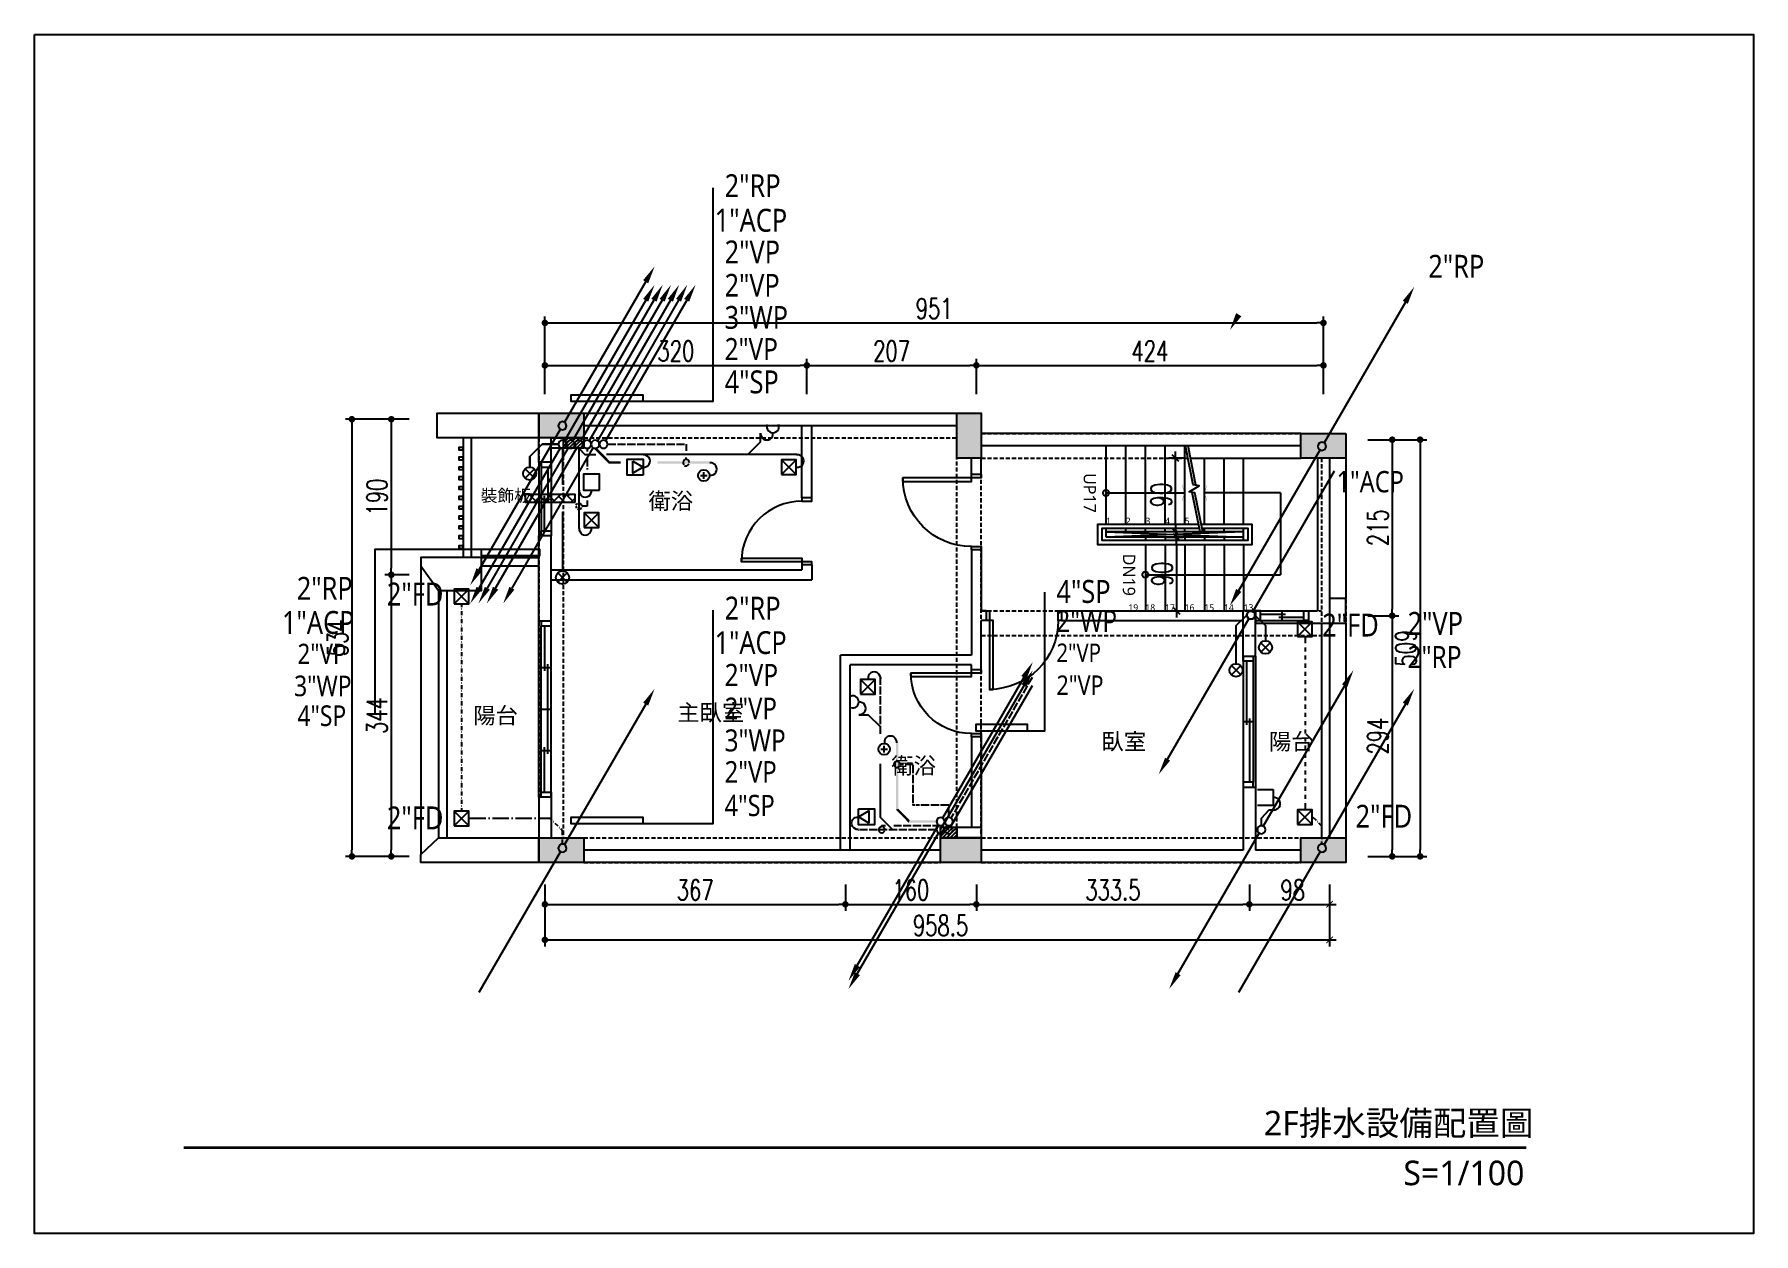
# Model space of a CAD drawing. Header units: inches. Extents: x 19 to 9919, y 324 to 1789.
# Drawn here: x 2619 to 4719, y 324 to 1789 of the extents above; entities that cross this region are included whole.
import ezdxf
from ezdxf.enums import TextEntityAlignment as Align

# ---------------------------------------------------------------- set-up
doc = ezdxf.new("R2010")
doc.units = ezdxf.units.IN
doc.header["$LTSCALE"] = 20
doc.header["$MEASUREMENT"] = 0
for name, pattern in [('DASHDOT', [1.4, 1, -0.2, 0, -0.2]), ('DASHED', [0.6, 0.5, -0.1]), ('HIDDEN', [0.375, 0.25, -0.125])]:
    doc.linetypes.add(name, pattern=pattern)
doc.layers.add('0_梁', color=30, linetype='HIDDEN', plot=False)
for name, color, linetype in [('17_柱', 6, 'Continuous'), ('19_RC牆', 4, 'Continuous'), ('20_裝飾構造物', 2, 'Continuous'), ('21_輕隔間牆', 65, 'Continuous'), ('22_平台、陽台、露台、室內階梯', 3, 'Continuous'), ('23_花台、雨庇', 3, 'Continuous'), ('24_樑', 7, 'Continuous'), ('26_樓梯、扶手、車道', 3, 'Continuous'), ('31_門窗', 134, 'Continuous'), ('34_開口', 7, 'Continuous'), ('44_空間名稱', 1, 'Continuous'), ('46_文字', 1, 'Continuous'), ('50_其他尺寸', 7, 'Continuous'), ('56_wall 材料_HATCH', 251, 'Continuous'), ('80_截斷線', 7, 'Continuous'), ('DW_Frame', 2, 'Continuous'), ('P-排水-冷氣ACP', 1, 'Continuous'), ('P-排水-套管', 5, 'Continuous'), ('P-排水-汙水SP', 30, 'Continuous'), ('P-排水-通氣VP', 3, 'Continuous'), ('P-排水-雜排水WP', 2, 'Continuous'), ('P-排水-雨水RP', 4, 'Continuous')]:
    doc.layers.add(name, color=color, linetype=linetype)
doc.styles.add('CHT', font='msjh.ttc')
doc.styles.add('DimStyUse', font='romans.shx', dxfattribs={"width": 0.7})
doc.styles.add('TG_NOTE_TEXT', font='simplex.shx', dxfattribs={"width": 0.75, "bigfont": 'chineset.shx'})
doc.styles.add('WJJ', font='')
doc.styles.get('WJJ').set_extended_font_data('Yu Gothic UI Light')
doc.dimstyles.new('DOTM', dxfattribs={"dimtxt": 25, "dimasz": 8, "dimexe": 8, "dimexo": 0.625, "dimgap": 5, "dimtad": 1, "dimdsep": 46, "dimtxsty": 'DimStyUse', "dimblk": 'DOT', "dimcen": 10, "dimdle": 8, "dimazin": 3, "dimtfac": 1, "dimtix": 1, "dimtmove": 2, "dimatfit": 3, "dimfxl": 10, "dimtolj": 1})
doc.dimstyles.new('DOTSLASHM', dxfattribs={"dimtxt": 25, "dimasz": 8, "dimexe": 8, "dimexo": 0.625, "dimgap": 5, "dimtad": 1, "dimdsep": 46, "dimtxsty": 'DimStyUse', "dimblk1": 'DOT', "dimblk2": 'ARCHTICK', "dimsah": 1, "dimcen": 10, "dimdle": 8, "dimazin": 3, "dimtfac": 1, "dimtix": 1, "dimtmove": 2, "dimatfit": 3, "dimfxl": 10, "dimtolj": 1})
doc.dimstyles.new('SLASHM', dxfattribs={"dimtxt": 25, "dimasz": 12, "dimexe": 10, "dimexo": 0.625, "dimgap": 5, "dimtad": 1, "dimdec": 1, "dimdsep": 46, "dimtxsty": 'DimStyUse', "dimblk": 'SLASH', "dimcen": 10, "dimdle": 10, "dimadec": 1, "dimazin": 2, "dimtfac": 1, "dimtix": 1, "dimtmove": 2, "dimatfit": 2, "dimldrblk": 'SLASH', "dimfxl": 1, "dimtolj": 1})

msp = doc.modelspace()

# ---------------------------------------------------------------- texts
at = {"layer": '44_空間名稱', "style": 'WJJ'}
for s, p in [('衛浴', (3396.696, 1218.648)), ('主臥室', (3445.568, 960.139)), ('臥室', (3950.111, 924.773)), ('衛浴', (3693.298, 895.301))]:
    msp.add_text(s, height=20, dxfattribs=at).set_placement(p, align=Align.MIDDLE_CENTER)
at = {"layer": '46_文字', "style": 'WJJ'}
for s, p in [('2F排水設備配置圖', (4121.162, 443.644)), ('S=1/100', (4291.582, 382.765))]:
    msp.add_text(s, height=30, dxfattribs=at).set_placement(p)
at = {"layer": 'P-排水-冷氣ACP', "style": 'CHT', "width": 0.85}
for height, p in [(28, (3450.318, 1561.567)), (26, (4209.941, 1242.234)), (28, (2921.737, 1070.263)), (27.8, (3450.318, 1045.654))]:
    msp.add_text('1"ACP', height=height, dxfattribs=at).set_placement(p, align=Align.MIDDLE_LEFT)
at = {"layer": 'P-排水-汙水SP', "style": 'CHT', "width": 0.85}
for height, p in [(28, (3462.452, 1364.114)), (28, (3867.746, 1108.123)), (25.2, (2940.667, 956.344)), (25.9, (3462.452, 846.696))]:
    msp.add_text('4"SP', height=height, dxfattribs=at).set_placement(p, align=Align.MIDDLE_LEFT)
at = {"layer": 'P-排水-通氣VP', "style": 'CHT', "width": 0.85}
for height, p in [(28, (3462.452, 1522.833)), (27.8, (3462.452, 1482.207)), (26.9, (3462.452, 1404.206)), (28, (4296.63, 1069.098)), (24.8, (2940.667, 1031.821)), (22.5, (3867.746, 1033.277)), (27, (3462.452, 1006.144)), (23.8, (3867.746, 993.621)), (26.4, (3462.452, 965.275)), (26.3, (3462.452, 887.711))]:
    msp.add_text('2"VP', height=height, dxfattribs=at).set_placement(p, align=Align.MIDDLE_LEFT)
at = {"layer": 'P-排水-雜排水WP', "style": 'CHT', "width": 0.85}
for s, height, p in [('3"WP', 27.8, (3462.452, 1442.891)), ('2"FD', 28, (3049.877, 1104.919)), ('2"WP', 26.6, (3867.746, 1071.962)), ('2"FD', 28, (4192.37, 1067.06)), ('3"WP', 25.2, (2936.589, 992.748)), ('3"WP', 26.8, (3462.452, 926.202)), ('2"FD', 28, (3049.877, 831.455)), ('2"FD', 28, (4233.142, 833.494))]:
    msp.add_text(s, height=height, dxfattribs=at).set_placement(p, align=Align.MIDDLE_LEFT)
at = {"layer": 'P-排水-雨水RP', "style": 'CHT', "width": 0.85}
for height, p in [(28, (3462.452, 1603.795)), (28, (4321.967, 1505.36)), (28, (2939.793, 1111.909)), (28, (3462.452, 1087.737)), (27, (4296.63, 1027.986))]:
    msp.add_text('2"RP', height=height, dxfattribs=at).set_placement(p, align=Align.MIDDLE_LEFT)

# ---------------------------------------------------------------- blocks, each defined once
blk = doc.blocks.new('A$Cc6de7170')
at = {"layer": '56_wall 材料_HATCH'}
h = blk.add_hatch(color=256, dxfattribs=at)
h.dxf.hatch_style = 1
h.paths.add_polyline_path([(55, 549), (55, 519), (0, 519), (0, 549)])
h = blk.add_hatch(color=256, dxfattribs=at)
h.dxf.hatch_style = 1
h.paths.add_polyline_path([(540.5, 494), (510.5, 494), (510.5, 549), (540.5, 549)])
h = blk.add_hatch(color=256, dxfattribs=at)
h.dxf.hatch_style = 1
h.paths.add_polyline_path([(986, 524), (986, 494), (931, 494), (931, 524)])
h = blk.add_hatch(color=256, dxfattribs=at)
h.dxf.hatch_style = 1
h.paths.add_polyline_path([(55, 30), (55, 0), (0, 0), (0, 30)])
h = blk.add_hatch(color=256, dxfattribs=at)
h.dxf.hatch_style = 1
h.paths.add_polyline_path([(540.5, 30), (540.5, 0), (490.5, 0), (490.5, 30)])
h = blk.add_hatch(color=256, dxfattribs=at)
h.dxf.hatch_style = 1
h.paths.add_polyline_path([(986, 30), (986, 0), (931, 0), (931, 30)])
at = {"layer": '17_柱'}
for points in [[(55, 549), (55, 519), (0, 519), (0, 549)], [(540.5, 494), (510.5, 494), (510.5, 549), (540.5, 549)], [(986, 524), (986, 494), (931, 494), (931, 524)], [(55, 30), (55, 0), (0, 0), (0, 30)], [(540.5, 30), (540.5, 0), (490.5, 0), (490.5, 30)], [(986, 30), (986, 0), (931, 0), (931, 30)]]:
    blk.add_lwpolyline(points, close=True, dxfattribs=at)
blk = doc.blocks.new('*U12')
at = {"color": 0}
for p, q in [((-4, -12), (-4, 0)), ((88, -12), (88, 0))]:
    blk.add_line(p, q, dxfattribs=at)
blk.add_lwpolyline([(0, 0), (0, 84), (4.4, 84), (4.4, 0)], close=True, dxfattribs=at)
blk.add_arc((0, 0), 84, 0, 90, dxfattribs=at)
at = {"layer": 'DW_Frame'}
for points in [[(-4, -12), (0, -12), (0, 0), (-4, 0)], [(88, 0), (84, 0), (84, -12), (88, -12)]]:
    blk.add_lwpolyline(points, dxfattribs=at)
at = {"color": 0, "style": 'TG_NOTE_TEXT', "width": 0.5, "flags": 1}
for tag, height, p in [('WH', 20, (92.3, 5)), ('DESC', 10, (27, 5))]:
    blk.add_attdef(tag, text='', height=height, dxfattribs=at).set_placement(p, align=Align.BOTTOM_LEFT)
for tag, p in [('NO', (-5, 5)), ('TYPE', (27, 5))]:
    blk.add_attdef(tag, text='', height=10, dxfattribs=at).set_placement(p, align=Align.BOTTOM_RIGHT)
blk = doc.blocks.new('*U8')
at = {"color": 0}
for p, q in [((-4, -12), (-4, 0)), ((78, -12), (78, 0))]:
    blk.add_line(p, q, dxfattribs=at)
blk.add_lwpolyline([(0, 0), (0, 74), (4.4, 74), (4.4, 0)], close=True, dxfattribs=at)
blk.add_arc((0, 0), 74, 0, 90, dxfattribs=at)
at = {"layer": 'DW_Frame'}
for points in [[(-4, -12), (0, -12), (0, 0), (-4, 0)], [(78, 0), (74, 0), (74, -12), (78, -12)]]:
    blk.add_lwpolyline(points, dxfattribs=at)
at = {"color": 0, "style": 'TG_NOTE_TEXT', "width": 0.5, "flags": 1}
for tag, height, p in [('WH', 20, (82.3, 5)), ('DESC', 10, (22, 5))]:
    blk.add_attdef(tag, text='', height=height, dxfattribs=at).set_placement(p, align=Align.BOTTOM_LEFT)
for tag, p in [('NO', (-5, 5)), ('TYPE', (22, 5))]:
    blk.add_attdef(tag, text='', height=10, dxfattribs=at).set_placement(p, align=Align.BOTTOM_RIGHT)
blk = doc.blocks.new('_Dot')
at = {"color": 0, "linetype": 'ByBlock', "lineweight": -2}
blk.add_line((-0.5, 0), (-1, 0), dxfattribs=at)
at = {"color": 0, "linetype": 'ByBlock', "const_width": 0.5}
blk.add_lwpolyline([(-0.25, 0, 1), (0.25, 0, 1)], format="xyb", close=True, dxfattribs=at)
blk = doc.blocks.new('*D92')
at = {"layer": '50_其他尺寸', "color": 0, "lineweight": -2}
for p, q in [((4248.2, 1293.5), (4285.9, 1293.5)), ((4277.9, 1285.5), (4277.9, 1086.5)), ((4248.2, 1078.5), (4285.9, 1078.5))]:
    blk.add_line(p, q, dxfattribs=at)
at = {"layer": 'Defpoints', "color": 0}
for p in [(4248.2, 1293.5), (4248.2, 1078.5), (4277.9, 1078.5)]:
    blk.add_point(p, dxfattribs=at)
at = {"layer": '50_其他尺寸', "color": 0, "lineweight": -2, "xscale": 8, "yscale": 8, "zscale": 8}
for p, rotation in [((4277.9, 1293.5), 90), ((4277.9, 1078.5), 270)]:
    blk.add_blockref('_Dot', p, dxfattribs=dict(at, rotation=rotation))
at = {"layer": '50_其他尺寸', "color": 225, "insert": (4260.4, 1186), "char_height": 25, "attachment_point": 5, "rotation": 90, "style": 'DimStyUse'}
blk.add_mtext('\\A1;215', dxfattribs=at)
blk = doc.blocks.new('*D93')
at = {"layer": '50_其他尺寸', "color": 0, "lineweight": -2}
for p, q in [((4248.2, 1078.5), (4285.9, 1078.5)), ((4277.9, 1070.5), (4277.9, 792.5)), ((4248.2, 784.5), (4285.9, 784.5))]:
    blk.add_line(p, q, dxfattribs=at)
at = {"layer": 'Defpoints', "color": 0}
for p in [(4248.2, 1078.5), (4248.2, 784.5), (4277.9, 784.5)]:
    blk.add_point(p, dxfattribs=at)
at = {"layer": '50_其他尺寸', "color": 0, "lineweight": -2, "xscale": 8, "yscale": 8, "zscale": 8}
for p, rotation in [((4277.9, 1078.5), 90), ((4277.9, 784.5), 270)]:
    blk.add_blockref('_Dot', p, dxfattribs=dict(at, rotation=rotation))
at = {"layer": '50_其他尺寸', "color": 225, "insert": (4260.4, 931.5), "char_height": 25, "attachment_point": 5, "rotation": 90, "style": 'DimStyUse'}
blk.add_mtext('\\A1;294', dxfattribs=at)
blk = doc.blocks.new('*D97')
at = {"layer": '50_其他尺寸', "color": 0, "lineweight": -2}
for p, q in [((4282.2, 1293.5), (4320, 1293.5)), ((4312, 1285.5), (4312, 792.5)), ((4275.9, 784.5), (4320, 784.5))]:
    blk.add_line(p, q, dxfattribs=at)
at = {"layer": 'Defpoints', "color": 0}
for p in [(4282.2, 1293.5), (4275.9, 784.5), (4312, 784.5)]:
    blk.add_point(p, dxfattribs=at)
at = {"layer": '50_其他尺寸', "color": 0, "lineweight": -2, "xscale": 8, "yscale": 8, "zscale": 8}
for p, rotation in [((4312, 1293.5), 90), ((4312, 784.5), 270)]:
    blk.add_blockref('_Dot', p, dxfattribs=dict(at, rotation=rotation))
at = {"layer": '50_其他尺寸', "color": 225, "insert": (4294.5, 1039), "char_height": 25, "attachment_point": 5, "rotation": 90, "style": 'DimStyUse'}
blk.add_mtext('\\A1;509', dxfattribs=at)
blk = doc.blocks.new('*D99')
at = {"layer": '50_其他尺寸', "color": 0, "lineweight": -2}
for p, q in [((3242.9, 1349), (3242.9, 1392.3)), ((3562.9, 1349), (3562.9, 1392.3)), ((3250.9, 1384.3), (3554.9, 1384.3))]:
    blk.add_line(p, q, dxfattribs=at)
at = {"layer": 'Defpoints', "color": 0}
for p in [(3562.9, 1384.3), (3242.9, 1349), (3562.9, 1349)]:
    blk.add_point(p, dxfattribs=at)
at = {"layer": '50_其他尺寸', "color": 0, "lineweight": -2, "xscale": 8, "yscale": 8, "zscale": 8, "rotation": 180}
blk.add_blockref('_Dot', (3242.9, 1384.3), dxfattribs=at)
at = {"layer": '50_其他尺寸', "color": 0, "lineweight": -2, "xscale": 8, "yscale": 8, "zscale": 8}
blk.add_blockref('_Dot', (3562.9, 1384.3), dxfattribs=at)
at = {"layer": '50_其他尺寸', "color": 225, "insert": (3402.9, 1401.8), "char_height": 25, "attachment_point": 5, "style": 'DimStyUse'}
blk.add_mtext('\\A1;320', dxfattribs=at)
blk = doc.blocks.new('*D100')
at = {"layer": '50_其他尺寸', "color": 0, "lineweight": -2}
for p, q in [((3562.9, 1349), (3562.9, 1392.3)), ((3769.9, 1349), (3769.9, 1392.3)), ((3570.9, 1384.3), (3761.9, 1384.3))]:
    blk.add_line(p, q, dxfattribs=at)
at = {"layer": 'Defpoints', "color": 0}
for p in [(3769.9, 1384.3), (3562.9, 1349), (3769.9, 1349)]:
    blk.add_point(p, dxfattribs=at)
at = {"layer": '50_其他尺寸', "color": 0, "lineweight": -2, "xscale": 8, "yscale": 8, "zscale": 8, "rotation": 180}
blk.add_blockref('_Dot', (3562.9, 1384.3), dxfattribs=at)
at = {"layer": '50_其他尺寸', "color": 0, "lineweight": -2, "xscale": 8, "yscale": 8, "zscale": 8}
blk.add_blockref('_Dot', (3769.9, 1384.3), dxfattribs=at)
at = {"layer": '50_其他尺寸', "color": 225, "insert": (3666.4, 1401.8), "char_height": 25, "attachment_point": 5, "style": 'DimStyUse'}
blk.add_mtext('\\A1;207', dxfattribs=at)
blk = doc.blocks.new('*D101')
at = {"layer": '50_其他尺寸', "color": 0, "lineweight": -2}
for p, q in [((3769.9, 1349), (3769.9, 1392.3)), ((4193.9, 1349), (4193.9, 1392.3)), ((3777.9, 1384.3), (4185.9, 1384.3))]:
    blk.add_line(p, q, dxfattribs=at)
at = {"layer": 'Defpoints', "color": 0}
for p in [(4193.9, 1384.3), (3769.9, 1349), (4193.9, 1349)]:
    blk.add_point(p, dxfattribs=at)
at = {"layer": '50_其他尺寸', "color": 0, "lineweight": -2, "xscale": 8, "yscale": 8, "zscale": 8, "rotation": 180}
blk.add_blockref('_Dot', (3769.9, 1384.3), dxfattribs=at)
at = {"layer": '50_其他尺寸', "color": 0, "lineweight": -2, "xscale": 8, "yscale": 8, "zscale": 8}
blk.add_blockref('_Dot', (4193.9, 1384.3), dxfattribs=at)
at = {"layer": '50_其他尺寸', "color": 225, "insert": (3981.9, 1401.8), "char_height": 25, "attachment_point": 5, "style": 'DimStyUse'}
blk.add_mtext('\\A1;424', dxfattribs=at)
blk = doc.blocks.new('*D105')
at = {"layer": '50_其他尺寸', "color": 0, "lineweight": -2}
for p, q in [((3242.9, 1349), (3242.9, 1444.2)), ((3250.9, 1436.2), (4185.9, 1436.2)), ((4193.9, 1349), (4193.9, 1444.2))]:
    blk.add_line(p, q, dxfattribs=at)
at = {"layer": 'Defpoints', "color": 0}
for p in [(4193.9, 1436.2), (3242.9, 1349), (4193.9, 1349)]:
    blk.add_point(p, dxfattribs=at)
at = {"layer": '50_其他尺寸', "color": 0, "lineweight": -2, "xscale": 8, "yscale": 8, "zscale": 8, "rotation": 180}
blk.add_blockref('_Dot', (3242.9, 1436.2), dxfattribs=at)
at = {"layer": '50_其他尺寸', "color": 0, "lineweight": -2, "xscale": 8, "yscale": 8, "zscale": 8}
blk.add_blockref('_Dot', (4193.9, 1436.2), dxfattribs=at)
at = {"layer": '50_其他尺寸', "color": 225, "insert": (3718.4, 1453.7), "char_height": 25, "attachment_point": 5, "style": 'DimStyUse'}
blk.add_mtext('\\A1;951', dxfattribs=at)
blk = doc.blocks.new('*D70')
at = {"layer": '50_其他尺寸', "color": 0, "lineweight": -2}
for p, q in [((3242.9, 750.1), (3242.9, 717.9)), ((3609.9, 750.1), (3609.9, 717.9)), ((3250.9, 725.9), (3601.9, 725.9))]:
    blk.add_line(p, q, dxfattribs=at)
at = {"layer": 'Defpoints', "color": 0}
for p in [(3242.9, 750.1), (3609.9, 750.1), (3609.9, 725.9)]:
    blk.add_point(p, dxfattribs=at)
at = {"layer": '50_其他尺寸', "color": 0, "lineweight": -2, "xscale": 8, "yscale": 8, "zscale": 8, "rotation": 180}
blk.add_blockref('_Dot', (3242.9, 725.9), dxfattribs=at)
at = {"layer": '50_其他尺寸', "color": 0, "lineweight": -2, "xscale": 8, "yscale": 8, "zscale": 8}
blk.add_blockref('_Dot', (3609.9, 725.9), dxfattribs=at)
at = {"layer": '50_其他尺寸', "color": 225, "insert": (3426.4, 743.4), "char_height": 25, "attachment_point": 5, "style": 'DimStyUse'}
blk.add_mtext('\\A1;367', dxfattribs=at)
blk = doc.blocks.new('*D71')
at = {"layer": '50_其他尺寸', "color": 0, "lineweight": -2}
for p, q in [((3609.9, 750.1), (3609.9, 717.9)), ((3769.9, 750.1), (3769.9, 717.9)), ((3617.9, 725.9), (3761.9, 725.9))]:
    blk.add_line(p, q, dxfattribs=at)
at = {"layer": 'Defpoints', "color": 0}
for p in [(3609.9, 750.1), (3769.9, 750.1), (3769.9, 725.9)]:
    blk.add_point(p, dxfattribs=at)
at = {"layer": '50_其他尺寸', "color": 0, "lineweight": -2, "xscale": 8, "yscale": 8, "zscale": 8, "rotation": 180}
blk.add_blockref('_Dot', (3609.9, 725.9), dxfattribs=at)
at = {"layer": '50_其他尺寸', "color": 0, "lineweight": -2, "xscale": 8, "yscale": 8, "zscale": 8}
blk.add_blockref('_Dot', (3769.9, 725.9), dxfattribs=at)
at = {"layer": '50_其他尺寸', "color": 225, "insert": (3689.9, 743.4), "char_height": 25, "attachment_point": 5, "style": 'DimStyUse'}
blk.add_mtext('\\A1;160', dxfattribs=at)
blk = doc.blocks.new('*D72')
at = {"layer": '50_其他尺寸', "color": 0, "lineweight": -2}
for p, q in [((3769.9, 750.1), (3769.9, 717.9)), ((4103.4, 750.1), (4103.4, 717.9)), ((3777.9, 725.9), (4095.4, 725.9))]:
    blk.add_line(p, q, dxfattribs=at)
at = {"layer": 'Defpoints', "color": 0}
for p in [(3769.9, 750.1), (4103.4, 750.1), (4103.4, 725.9)]:
    blk.add_point(p, dxfattribs=at)
at = {"layer": '50_其他尺寸', "color": 0, "lineweight": -2, "xscale": 8, "yscale": 8, "zscale": 8, "rotation": 180}
blk.add_blockref('_Dot', (3769.9, 725.9), dxfattribs=at)
at = {"layer": '50_其他尺寸', "color": 0, "lineweight": -2, "xscale": 8, "yscale": 8, "zscale": 8}
blk.add_blockref('_Dot', (4103.4, 725.9), dxfattribs=at)
at = {"layer": '50_其他尺寸', "color": 225, "insert": (3936.7, 743.4), "char_height": 25, "attachment_point": 5, "style": 'DimStyUse'}
blk.add_mtext('\\A1;333.5', dxfattribs=at)
blk = doc.blocks.new('_ArchTick')
at = {"color": 0, "linetype": 'ByBlock', "const_width": 0.15}
blk.add_lwpolyline([(-0.5, -0.5), (0.5, 0.5)], dxfattribs=at)
blk = doc.blocks.new('*D73')
at = {"layer": '50_其他尺寸', "color": 0, "lineweight": -2}
for p, q in [((4103.4, 750.1), (4103.4, 717.9)), ((4201.4, 750.1), (4201.4, 717.9)), ((4111.4, 725.9), (4209.4, 725.9))]:
    blk.add_line(p, q, dxfattribs=at)
at = {"layer": 'Defpoints', "color": 0}
for p in [(4103.4, 750.1), (4201.4, 750.1), (4201.4, 725.9)]:
    blk.add_point(p, dxfattribs=at)
at = {"layer": '50_其他尺寸', "color": 0, "lineweight": -2, "xscale": 8, "yscale": 8, "zscale": 8, "rotation": 180}
blk.add_blockref('_Dot', (4103.4, 725.9), dxfattribs=at)
at = {"layer": '50_其他尺寸', "color": 0, "lineweight": -2, "xscale": 8, "yscale": 8, "zscale": 8}
blk.add_blockref('_ArchTick', (4201.4, 725.9), dxfattribs=at)
at = {"layer": '50_其他尺寸', "color": 225, "insert": (4156.4, 743.4), "char_height": 25, "attachment_point": 5, "style": 'DimStyUse'}
blk.add_mtext('\\A1;98', dxfattribs=at)
blk = doc.blocks.new('*D79')
at = {"layer": '50_其他尺寸', "color": 0, "lineweight": -2}
for p, q in [((3242.9, 750.1), (3242.9, 674.5)), ((4201.4, 750.1), (4201.4, 674.5)), ((3250.9, 682.5), (4209.4, 682.5))]:
    blk.add_line(p, q, dxfattribs=at)
at = {"layer": 'Defpoints', "color": 0}
for p in [(3242.9, 750.1), (4201.4, 750.1), (4201.4, 682.5)]:
    blk.add_point(p, dxfattribs=at)
at = {"layer": '50_其他尺寸', "color": 0, "lineweight": -2, "xscale": 8, "yscale": 8, "zscale": 8, "rotation": 180}
blk.add_blockref('_Dot', (3242.9, 682.5), dxfattribs=at)
at = {"layer": '50_其他尺寸', "color": 0, "lineweight": -2, "xscale": 8, "yscale": 8, "zscale": 8}
blk.add_blockref('_ArchTick', (4201.4, 682.5), dxfattribs=at)
at = {"layer": '50_其他尺寸', "color": 225, "insert": (3726.2, 700), "char_height": 25, "attachment_point": 5, "style": 'DimStyUse'}
blk.add_mtext('\\A1;958.5', dxfattribs=at)
blk = doc.blocks.new('*D80')
at = {"layer": '50_其他尺寸', "color": 0, "lineweight": -2}
for p, q in [((3077.1, 1318.5), (3047.3, 1318.5)), ((3055.3, 1310.5), (3055.3, 1136.5)), ((3077.1, 1128.5), (3047.3, 1128.5))]:
    blk.add_line(p, q, dxfattribs=at)
at = {"layer": 'Defpoints', "color": 0}
for p in [(3077.1, 1318.5), (3055.3, 1128.5), (3077.1, 1128.5)]:
    blk.add_point(p, dxfattribs=at)
at = {"layer": '50_其他尺寸', "color": 0, "lineweight": -2, "xscale": 8, "yscale": 8, "zscale": 8}
for p, rotation in [((3055.3, 1318.5), 90), ((3055.3, 1128.5), 270)]:
    blk.add_blockref('_Dot', p, dxfattribs=dict(at, rotation=rotation))
at = {"layer": '50_其他尺寸', "color": 225, "insert": (3037.8, 1223.5), "char_height": 25, "attachment_point": 5, "rotation": 90, "style": 'DimStyUse'}
blk.add_mtext('\\A1;190', dxfattribs=at)
blk = doc.blocks.new('*D81')
at = {"layer": '50_其他尺寸', "color": 0, "lineweight": -2}
for p, q in [((3077.1, 1128.5), (3047.3, 1128.5)), ((3055.3, 1120.5), (3055.3, 792.5)), ((3077.1, 784.5), (3047.3, 784.5))]:
    blk.add_line(p, q, dxfattribs=at)
at = {"layer": 'Defpoints', "color": 0}
for p in [(3077.1, 1128.5), (3055.3, 784.5), (3077.1, 784.5)]:
    blk.add_point(p, dxfattribs=at)
at = {"layer": '50_其他尺寸', "color": 0, "lineweight": -2, "xscale": 8, "yscale": 8, "zscale": 8}
for p, rotation in [((3055.3, 1128.5), 90), ((3055.3, 784.5), 270)]:
    blk.add_blockref('_Dot', p, dxfattribs=dict(at, rotation=rotation))
at = {"layer": '50_其他尺寸', "color": 225, "insert": (3037.8, 956.5), "char_height": 25, "attachment_point": 5, "rotation": 90, "style": 'DimStyUse'}
blk.add_mtext('\\A1;344', dxfattribs=at)
blk = doc.blocks.new('*D82')
at = {"layer": '50_其他尺寸', "color": 0, "lineweight": -2}
for p, q in [((3077.1, 1318.5), (2999.2, 1318.5)), ((3007.2, 1310.5), (3007.2, 792.5)), ((3077.1, 784.5), (2999.2, 784.5))]:
    blk.add_line(p, q, dxfattribs=at)
at = {"layer": 'Defpoints', "color": 0}
for p in [(3077.1, 1318.5), (3007.2, 784.5), (3077.1, 784.5)]:
    blk.add_point(p, dxfattribs=at)
at = {"layer": '50_其他尺寸', "color": 0, "lineweight": -2, "xscale": 8, "yscale": 8, "zscale": 8}
for p, rotation in [((3007.2, 1318.5), 90), ((3007.2, 784.5), 270)]:
    blk.add_blockref('_Dot', p, dxfattribs=dict(at, rotation=rotation))
at = {"layer": '50_其他尺寸', "color": 225, "insert": (2989.7, 1051.5), "char_height": 25, "attachment_point": 5, "rotation": 90, "style": 'DimStyUse'}
blk.add_mtext('\\A1;534', dxfattribs=at)
blk = doc.blocks.new('*U11')
at = {"color": 0}
for p, q in [((0, 15), (0, 0)), ((6, 15), (59, 15)), ((6, 11), (36.5, 11)), ((6, 3), (59, 3)), ((59, 7), (28.5, 7)), ((32.5, 3), (32.5, 15))]:
    blk.add_line(p, q, dxfattribs=at)
at = {"layer": 'DW_Frame'}
for points in [[(0, 3), (6, 3), (6, 15), (0, 15)], [(65, 3), (59, 3), (59, 15), (65, 15)]]:
    blk.add_lwpolyline(points, dxfattribs=at)
blk = doc.blocks.new('*U13')
at = {"color": 0}
for p, q in [((0, -15), (0, 0)), ((6, -3), (84, -3)), ((6, -11), (49, -11)), ((6, -15), (84, -15)), ((84, -7), (41, -7)), ((45, -3), (45, -15))]:
    blk.add_line(p, q, dxfattribs=at)
at = {"layer": 'DW_Frame'}
for points in [[(0, -3), (6, -3), (6, -15), (0, -15)], [(90, -3), (84, -3), (84, -15), (90, -15)]]:
    blk.add_lwpolyline(points, dxfattribs=at)
blk = doc.blocks.new('*U14')
at = {"color": 0}
for p, q in [((0, -15), (0, 0)), ((6, -3), (209, -3)), ((6, -7), (60.75, -7)), ((6, -15), (209, -15)), ((52.75, -11), (162.25, -11)), ((56.75, -3), (56.75, -15)), ((107.5, -3), (107.5, -15)), ((209, -7), (154.25, -7)), ((158.25, -3), (158.25, -15))]:
    blk.add_line(p, q, dxfattribs=at)
at = {"layer": 'DW_Frame'}
for points in [[(0, -3), (6, -3), (6, -15), (0, -15)], [(215, -3), (209, -3), (209, -15), (215, -15)]]:
    blk.add_lwpolyline(points, dxfattribs=at)
blk = doc.blocks.new('*U60')
at = {"color": 0}
for p, q in [((0, -15), (0, 0)), ((6, -3), (154, -3)), ((6, -11), (84, -11)), ((6, -15), (154, -15)), ((154, -7), (76, -7)), ((80, -3), (80, -15))]:
    blk.add_line(p, q, dxfattribs=at)
at = {"layer": 'DW_Frame'}
for points in [[(0, -3), (6, -3), (6, -15), (0, -15)], [(160, -3), (154, -3), (154, -15), (160, -15)]]:
    blk.add_lwpolyline(points, dxfattribs=at)
blk = doc.blocks.new('SLASH')
at = {"color": 7}
blk.add_line((-1, 0), (1, 0), dxfattribs=at)
at = {"color": 225, "linetype": 'Continuous'}
blk.add_line((-0.5, -0.5), (0.5, 0.5), dxfattribs=at)
blk = doc.blocks.new('*D65')
at = {"layer": '50_其他尺寸', "color": 0, "lineweight": -2}
for p, q in [((765, 397.4), (787, 397.4)), ((779, 389.4), (779, 315.5)), ((765, 307.5), (787, 307.5))]:
    blk.add_line(p, q, dxfattribs=at)
at = {"layer": 'Defpoints', "color": 0}
for p in [(765, 397.4), (765, 307.5), (779, 307.5)]:
    blk.add_point(p, dxfattribs=at)
at = {"layer": '50_其他尺寸', "color": 0, "lineweight": -2, "xscale": 8, "yscale": 8, "zscale": 8}
for p, rotation in [((779, 397.4), 90), ((779, 307.5), 270)]:
    blk.add_blockref('SLASH', p, dxfattribs=dict(at, rotation=rotation))
at = {"layer": '50_其他尺寸', "color": 225, "insert": (761.5, 352.5), "char_height": 25, "attachment_point": 5, "rotation": 90, "style": 'DimStyUse'}
blk.add_mtext('\\A1;90', dxfattribs=at)
blk = doc.blocks.new('*D66')
at = {"layer": '50_其他尺寸', "color": 0, "lineweight": -2}
for p, q in [((789, 494), (769.8, 494)), ((777.8, 412), (777.8, 486)), ((789, 404), (769.8, 404))]:
    blk.add_line(p, q, dxfattribs=at)
at = {"layer": 'Defpoints', "color": 0}
for p in [(777.8, 494), (789, 494), (789, 404)]:
    blk.add_point(p, dxfattribs=at)
at = {"layer": '50_其他尺寸', "color": 0, "lineweight": -2, "xscale": 8, "yscale": 8, "zscale": 8}
for p, rotation in [((777.8, 494), 90), ((777.8, 404), 270)]:
    blk.add_blockref('SLASH', p, dxfattribs=dict(at, rotation=rotation))
at = {"layer": '50_其他尺寸', "color": 225, "insert": (760.3, 449), "char_height": 25, "attachment_point": 5, "rotation": 90, "style": 'DimStyUse'}
blk.add_mtext('\\A1;90', dxfattribs=at)
blk = doc.blocks.new('A$C11e5d1e7')
at = {"layer": '0_梁', "color": 0}
for p, q in [((55, 549), (510.5, 549)), ((0, 519), (0, 30)), ((30, 519), (30, 30)), ((55, 519), (510.5, 519)), ((540.5, 524), (931, 524)), ((510.5, 35), (510.5, 494)), ((540.5, 494), (931, 494)), ((540.5, 35), (540.5, 494)), ((956, 494), (956, 30)), ((986, 494), (986, 30)), ((540.5, 307.5), (956, 307.5)), ((540.5, 277.5), (956, 277.5)), ((55, 30), (490.5, 30)), ((540.5, 30), (931, 30)), ((55, 0), (490.5, 0)), ((540.5, 0), (931, 0))]:
    blk.add_line(p, q, dxfattribs=at)
blk = doc.blocks.new('D_ACP')
for p, q in [((-5.7, -5.7), (5.7, 5.7)), ((-5.7, 5.7), (5.7, -5.7))]:
    blk.add_line(p, q)
blk.add_circle((0, 0), 8)
blk = doc.blocks.new('D_FD')
for p, q in [((-9, -9), (9, 9)), ((-9, 9), (9, -9))]:
    blk.add_line(p, q)
blk.add_lwpolyline([(-9, -9), (9, -9), (9, 9), (-9, 9)], close=True)
blk = doc.blocks.new('D_SPOUT')
for p, q in [((-4, 0), (4, 0)), ((0, -4), (0, 4))]:
    blk.add_line(p, q)
blk.add_circle((0, 0), 7)
blk = doc.blocks.new('A$C6b783a5e')
at = {"layer": '21_輕隔間牆'}
h = blk.add_hatch(dxfattribs=at)
h.set_pattern_fill('ANSI31', color=256)
h.set_pattern_definition([(45, (191.4007, -12156.682), (-2.245064, 2.245064), [])])
h.paths.add_polyline_path([(55, 519), (30, 519), (30, 506), (55, 506)])
h = blk.add_hatch(dxfattribs=at)
h.set_pattern_fill('ANSI31', color=256)
h.set_pattern_definition([(45, (171.4007, -12161.682), (-2.245064, 2.245064), [])])
h.paths.add_polyline_path([(510.5, 43), (490.5, 43), (490.5, 30), (510.5, 30)])
at = {"layer": '19_RC牆'}
for p, q in [((55, 549), (510.5, 549)), ((55, 534), (510.5, 534)), ((0, 489), (0, 519)), ((15, 489), (15, 519)), ((931, 524), (540.5, 524)), ((931, 509), (540.5, 509)), ((15, 489), (0, 489)), ((951, 494), (951, 307.5)), ((966, 494), (966, 292.5)), ((15, 399), (0, 399)), ((0, 295), (0, 399)), ((15, 295), (15, 399)), ((15, 295), (0, 295)), ((875.5, 307.5), (860.5, 307.5)), ((860.5, 252), (860.5, 307.5)), ((875.5, 252), (875.5, 307.5)), ((940.5, 307.5), (951, 307.5)), ((940.5, 292.5), (940.5, 307.5)), ((940.5, 292.5), (966, 292.5)), ((860.5, 252), (875.5, 252)), ((860.5, 92), (860.5, 15)), ((860.5, 92), (875.5, 92)), ((875.5, 92), (875.5, 15)), ((0, 80), (0, 30)), ((15, 80), (0, 80)), ((15, 80), (15, 30)), ((490.5, 15), (55, 15)), ((490.5, 0), (55, 0)), ((860.5, 15), (540.5, 15)), ((931, 0), (540.5, 0)), ((931, 15), (875.5, 15))]:
    blk.add_line(p, q, dxfattribs=at)
at = {"layer": '20_裝飾構造物'}
for points in [[(0, 549), (0, 519), (-124, 519), (-124, 549)], [(-124, 372.5), (-144, 372.5), (-144, 362.5), (-122.5, 332.5), (-70, 332.5), (-70, 372.5)], [(966, 292.5), (986, 292.5), (986, 322.5), (966, 322.5)], [(-124, 0), (-144, 0), (-144, 10), (-122.5, 30), (0, 30), (0, 0)]]:
    blk.add_lwpolyline(points, close=True, dxfattribs=at)
at = {"layer": '21_輕隔間牆'}
for points in [[(15, 519), (55, 519), (55, 506), (15, 506)], [(490.5, 43), (540.5, 43), (540.5, 30), (490.5, 30)]]:
    blk.add_lwpolyline(points, close=True, dxfattribs=at)
at = {"layer": '22_平台、陽台、露台、室內階梯'}
for p, q in [((-70, 372.5), (0, 372.5)), ((-70, 362.5), (0, 362.5)), ((-122.5, 332.5), (-122.5, 30)), ((-112.5, 332.5), (-112.5, 30)), ((956, 292.5), (956, 30)), ((966, 292.5), (966, 30)), ((986, 292.5), (986, 30))]:
    blk.add_line(p, q, dxfattribs=at)
at = {"layer": '23_花台、雨庇'}
for p, q in [((-92.5, 519), (-92.5, 372.5)), ((-82.5, 519), (-82.5, 372.5)), ((986, 494), (986, 322.5)), ((-144, 362.5), (-144, 10))]:
    blk.add_line(p, q, dxfattribs=at)
for points in [[(-92.5, 507), (-97.5, 507), (-97.5, 504), (-92.5, 504)], [(-92.5, 495), (-97.5, 495), (-97.5, 492), (-92.5, 492)], [(-92.5, 483), (-97.5, 483), (-97.5, 480), (-92.5, 480)], [(-92.5, 471), (-97.5, 471), (-97.5, 468), (-92.5, 468)], [(-92.5, 459), (-97.5, 459), (-97.5, 456), (-92.5, 456)], [(-92.5, 447), (-97.5, 447), (-97.5, 444), (-92.5, 444)], [(-92.5, 435), (-97.5, 435), (-97.5, 432), (-92.5, 432)], [(-92.5, 423), (-97.5, 423), (-97.5, 420), (-92.5, 420)], [(-92.5, 411), (-97.5, 411), (-97.5, 408), (-92.5, 408)], [(-92.5, 399), (-97.5, 399), (-97.5, 396), (-92.5, 396)], [(-92.5, 387), (-97.5, 387), (-97.5, 384), (-92.5, 384)]]:
    blk.add_lwpolyline(points, close=True, dxfattribs=at)
at = {"layer": '24_樑'}
for p, q in [((30, 519), (30, 506)), ((797.06, 494), (931, 494)), ((510.5, 43), (510.5, 30))]:
    blk.add_line(p, q, dxfattribs=at)
at = {"layer": '26_樓梯、扶手、車道'}
for p, q in [((693, 413.25), (693, 509)), ((717, 413.25), (717, 509)), ((741, 413.25), (741, 509)), ((765, 413.25), (765, 509)), ((789, 413.25), (789, 509)), ((813, 413.25), (813, 494)), ((837, 413.25), (837, 494)), ((861, 413.25), (861, 494)), ((693, 451.5), (789, 451.5)), ((906.13, 451.5), (813, 451.5)), ((906.13, 451.5), (906.13, 351.5)), ((693, 397.45), (693, 408.25)), ((861, 404.05), (693, 404.05)), ((717, 404.05), (717, 408.25)), ((741, 404.05), (741, 408.25)), ((765, 404.05), (765, 408.25)), ((789, 404.05), (789, 408.25)), ((813, 404.05), (813, 408.25)), ((837, 404.05), (837, 408.25)), ((861, 393.25), (861, 408.25)), ((861, 397.45), (693, 397.45)), ((741, 397.45), (741, 393.25)), ((741, 388.25), (741, 307.5)), ((765, 397.45), (765, 393.25)), ((765, 388.25), (765, 307.5)), ((789, 397.45), (789, 393.25)), ((789, 388.25), (789, 307.5)), ((813, 397.45), (813, 393.25)), ((813, 388.25), (813, 307.5)), ((837, 397.45), (837, 393.25)), ((837, 388.25), (837, 307.5)), ((861, 388.25), (861, 307.5)), ((741, 351.5), (906.13, 351.5))]:
    blk.add_line(p, q, dxfattribs=at)
at = {"layer": '26_樓梯、扶手、車道', "const_width": 0.25}
for points in [[(785.9, 461.26), (789, 451.5), (785.9, 441.74)], [(816.1, 461.26), (813, 451.5), (816.1, 441.74)]]:
    blk.add_lwpolyline(points, dxfattribs=at)
at = {"layer": '26_樓梯、扶手、車道'}
for points in [[(809, 413.25), (871, 413.25), (871, 388.25), (683, 388.25), (683, 413.25), (805.94, 413.25)], [(810, 408.25), (866, 408.25), (866, 393.25), (688, 393.25), (688, 408.25), (806.94, 408.25)]]:
    blk.add_lwpolyline(points, dxfattribs=at)
for centre in [(693, 451.5), (741, 351.5)]:
    blk.add_circle(centre, 3.75, dxfattribs=at)
at = {"layer": '31_門窗'}
for p, q in [((0, 489), (0, 399)), ((15, 489), (15, 399)), ((0, 80), (0, 295)), ((15, 80), (15, 295)), ((875.5, 307.5), (940.5, 307.5)), ((875.5, 292.5), (940.5, 292.5)), ((860.5, 252), (860.5, 92)), ((875.5, 252), (875.5, 92))]:
    blk.add_line(p, q, dxfattribs=at)
at = {"layer": '34_開口'}
for p, q in [((693, 404.05), (861, 397.45)), ((861, 404.05), (693, 397.45))]:
    blk.add_line(p, q, dxfattribs=at)
at = {"layer": '80_截斷線'}
for p, q in [((802.66, 460.98), (793.06, 509)), ((807.94, 404.05), (798.31, 452.14))]:
    blk.add_line(p, q, dxfattribs=at)
at = {"layer": '80_截斷線', "linetype": 'Continuous'}
blk.add_lwpolyline([(811, 404.05), (801.47, 451.66), (794.24, 452.76), (806.73, 460.36), (799.51, 461.46), (790, 509)], dxfattribs=at)
at = {"layer": '31_門窗', "xscale": -1.000000000000003, "rotation": 90}
blk.add_blockref('*U13', (0, 489), dxfattribs=at)
at = {"layer": '31_門窗'}
for name, p, rotation in [('*U14', (0, 80), 90), ('*U60', (875.5, 252), 270)]:
    blk.add_blockref(name, p, dxfattribs=dict(at, rotation=rotation))
blk.add_blockref('*U11', (875.5, 292.5), dxfattribs=at)
at = {"layer": '44_空間名稱', "style": 'WJJ'}
for s, height, p in [('裝飾板', 15, (-40.18, 448.21)), ('陽台', 20, (-52.7, 179.57)), ('陽台', 20, (919.21, 147.78))]:
    blk.add_text(s, height=height, dxfattribs=at).set_placement(p, align=Align.MIDDLE_CENTER)
at = {"layer": '46_文字', "style": 'WJJ'}
for s, p in [('UP17', (673, 451.5)), ('DN19', (721, 351.5))]:
    blk.add_text(s, height=15, rotation=270, dxfattribs=at).set_placement(p, align=Align.MIDDLE)
for s, p in [('1', (693, 413.25)), ('2', (717, 413.25)), ('3', (741, 413.25)), ('4', (765, 413.25)), ('5', (789, 413.25)), ('19', (720.22, 307.5)), ('18', (741, 307.5)), ('17', (765, 307.5)), ('16', (789, 307.5)), ('15', (813, 307.5)), ('14', (837, 307.5)), ('13', (861, 307.5))]:
    blk.add_text(s, height=8, dxfattribs=at).set_placement(p)
at = {"layer": '50_其他尺寸'}
for base, p1, p2, picture, middle in [((777.76314816, 494), (789, 404.05), (789, 494), '*D66', (760.26314816, 449.025)), ((779.00540878, 307.5), (765, 397.45), (765, 307.5), '*D65', (761.50540878, 352.475))]:
    dim = blk.add_linear_dim(base=base, p1=p1, p2=p2, angle=90, dimstyle='SLASHM', override={"dimtxt": 25, "dimasz": 8, "dimexe": 8, "dimexo": 0, "dimgap": 5, "dimdle": 8}, dxfattribs=at)
    dim.commit()
    dim.dimension.update_dxf_attribs({"geometry": picture, "text_midpoint": middle})

# ---------------------------------------------------------------- dimensions: what is measured, and where the dimension line sits
at = {"layer": '50_其他尺寸'}
for base, p1, p2, dimstyle, picture, middle in [((4193.925, 1436.167), (3242.925, 1348.952), (4193.925, 1348.952), 'DOTM', '*D105', (3718.425, 1453.667)), ((3562.925, 1384.338), (3242.925, 1348.952), (3562.925, 1348.952), 'DOTM', '*D99', (3402.925, 1401.838)), ((3769.925, 1384.338), (3562.925, 1348.952), (3769.925, 1348.952), 'DOTM', '*D100', (3666.425, 1401.838)), ((4193.925, 1384.338), (3769.925, 1348.952), (4193.925, 1348.952), 'DOTM', '*D101', (3981.925, 1401.838)), ((3609.925, 725.884), (3242.925, 750.094), (3609.925, 750.094), 'DOTM', '*D70', (3426.425, 743.384)), ((3769.925, 725.884), (3609.925, 750.094), (3769.925, 750.094), 'DOTM', '*D71', (3689.925, 743.384)), ((4103.425, 725.884), (3769.925, 750.094), (4103.425, 750.094), 'DOTM', '*D72', (3936.675, 743.384)), ((4201.425, 725.884), (4103.425, 750.094), (4201.425, 750.094), 'DOTSLASHM', '*D73', (4156.425, 743.384)), ((4201.425, 682.463), (3242.925, 750.094), (4201.425, 750.094), 'DOTSLASHM', '*D79', (3726.175, 699.963))]:
    dim = msp.add_linear_dim(base=base, p1=p1, p2=p2, dimstyle=dimstyle, override={"dimtxt": 25, "dimasz": 8, "dimexe": 8, "dimexo": 0, "dimgap": 5, "dimdle": 8}, dxfattribs=at)
    dim.commit()
    dim.dimension.update_dxf_attribs({"geometry": picture, "text_midpoint": middle})
for base, p1, p2, picture, middle in [((3007.206, 784.489), (3077.111, 1318.489), (3077.111, 784.489), '*D82', (2989.706, 1051.489)), ((3055.275, 1128.489), (3077.111, 1318.489), (3077.111, 1128.489), '*D80', (3037.775, 1223.489)), ((4277.947, 1078.489), (4248.157, 1293.489), (4248.157, 1078.489), '*D92', (4260.447, 1185.989)), ((4312.022, 784.489), (4282.232, 1293.489), (4275.947, 784.489), '*D97', (4294.522, 1038.989)), ((3055.275, 784.489), (3077.111, 1128.489), (3077.111, 784.489), '*D81', (3037.775, 956.489)), ((4277.947, 784.489), (4248.157, 1078.489), (4248.157, 784.489), '*D93', (4260.447, 931.489))]:
    dim = msp.add_linear_dim(base=base, p1=p1, p2=p2, angle=90, dimstyle='DOTM', override={"dimtxt": 25, "dimasz": 8, "dimexe": 8, "dimexo": 0, "dimgap": 5, "dimdle": 8}, dxfattribs=at)
    dim.commit()
    dim.dimension.update_dxf_attribs({"geometry": picture, "text_midpoint": middle})

# ---------------------------------------------------------------- hatches: boundary and pattern name
at = {"layer": 'P-排水-冷氣ACP'}
h = msp.add_hatch(color=256, dxfattribs=at)
h.dxf.hatch_style = 1
h.paths.add_polyline_path([(3362.949, 1465.607), (3369.065, 1462.112), (3376.928, 1482.789), (3362.949, 1465.607)])
h = msp.add_hatch(color=256, dxfattribs=at)
h.dxf.hatch_style = 1
h.paths.add_polyline_path([(3165.787, 1110.307), (3159.38, 1113.802), (3151.808, 1093.416), (3165.787, 1110.307)])
h = msp.add_hatch(color=256, dxfattribs=at)
h.dxf.hatch_style = 1
h.paths.add_polyline_path([(4006.565, 901.496), (4000.45, 904.991), (3992.587, 884.605), (4006.565, 901.496)])
at = {"layer": 'P-排水-汙水SP'}
h = msp.add_hatch(color=256, dxfattribs=at)
h.dxf.hatch_style = 1
h.paths.add_polyline_path([(3403.139, 1465.607), (3409.254, 1462.112), (3416.826, 1482.789), (3403.139, 1465.607)])
h = msp.add_hatch(color=256, dxfattribs=at)
h.dxf.hatch_style = 1
h.paths.add_polyline_path([(3305.577, 1284.171), (3303.247, 1281.841), (3322.468, 1266.989), (3305.577, 1284.171)])
h = msp.add_hatch(color=256, dxfattribs=at)
h.dxf.hatch_style = 1
h.paths.add_polyline_path([(3303.247, 1281.841), (3322.468, 1266.989), (3321.303, 1264.076), (3303.247, 1281.841)])
h = msp.add_hatch(color=256, dxfattribs=at)
h.dxf.hatch_style = 1
h.paths.add_polyline_path([(3322.468, 1266.989), (3321.303, 1264.076), (3335.573, 1266.989), (3322.468, 1266.989)])
h = msp.add_hatch(color=256, dxfattribs=at)
h.dxf.hatch_style = 1
h.paths.add_polyline_path([(3321.303, 1264.076), (3335.573, 1266.989), (3335.573, 1264.076), (3321.303, 1264.076)])
h = msp.add_hatch(color=256, dxfattribs=at)
h.dxf.hatch_style = 1
h.paths.add_polyline_path([(3380.131, 1266.989), (3380.131, 1264.076), (3444.493, 1266.989), (3380.131, 1266.989)])
h = msp.add_hatch(color=256, dxfattribs=at)
h.dxf.hatch_style = 1
h.paths.add_polyline_path([(3380.131, 1264.076), (3444.493, 1266.989), (3444.493, 1264.076), (3380.131, 1264.076)])
h = msp.add_hatch(color=256, dxfattribs=at)
h.dxf.hatch_style = 1
h.paths.add_polyline_path([(3205.685, 1110.307), (3199.569, 1113.802), (3191.997, 1093.416), (3205.685, 1110.307)])
h = msp.add_hatch(color=256, dxfattribs=at)
h.dxf.hatch_style = 1
h.paths.add_polyline_path([(3824.839, 1004.882), (3831.246, 1001.096), (3838.818, 1021.774), (3824.839, 1004.882)])
h = msp.add_hatch(color=256, dxfattribs=at)
h.dxf.hatch_style = 1
h.paths.add_polyline_path([(3671.652, 841.503), (3674.564, 842.668), (3671.652, 923.629), (3671.652, 841.503)])
h = msp.add_hatch(color=256, dxfattribs=at)
h.dxf.hatch_style = 1
h.paths.add_polyline_path([(3674.564, 842.668), (3671.652, 923.629), (3674.564, 923.629), (3674.564, 842.668)])
h = msp.add_hatch(color=256, dxfattribs=at)
h.dxf.hatch_style = 1
h.paths.add_polyline_path([(3688.543, 828.689), (3671.652, 841.503), (3674.564, 842.668), (3688.543, 828.689)])
h = msp.add_hatch(color=256, dxfattribs=at)
h.dxf.hatch_style = 1
h.paths.add_polyline_path([(3687.378, 825.485), (3688.543, 828.689), (3671.652, 841.503), (3687.378, 825.485)])
h = msp.add_hatch(color=256, dxfattribs=at)
h.dxf.hatch_style = 1
h.paths.add_polyline_path([(3721.161, 825.485), (3721.161, 828.689), (3687.378, 825.485), (3721.161, 825.485)])
h = msp.add_hatch(color=256, dxfattribs=at)
h.dxf.hatch_style = 1
h.paths.add_polyline_path([(3721.161, 828.689), (3687.378, 825.485), (3688.543, 828.689), (3721.161, 828.689)])
h = msp.add_hatch(color=256, dxfattribs=at)
h.dxf.hatch_style = 1
h.paths.add_polyline_path([(3627.676, 649.291), (3621.56, 653.077), (3613.697, 632.4), (3627.676, 649.291)])
at = {"layer": 'P-排水-通氣VP'}
h = msp.add_hatch(color=256, dxfattribs=at)
h.dxf.hatch_style = 1
h.paths.add_polyline_path([(3372.851, 1465.607), (3379.258, 1462.112), (3386.83, 1482.789), (3372.851, 1465.607)])
h = msp.add_hatch(color=256, dxfattribs=at)
h.dxf.hatch_style = 1
h.paths.add_polyline_path([(3392.946, 1465.607), (3399.353, 1462.112), (3406.925, 1482.789), (3392.946, 1465.607)])
h = msp.add_hatch(color=256, dxfattribs=at)
h.dxf.hatch_style = 1
h.paths.add_polyline_path([(3413.04, 1465.607), (3419.156, 1462.112), (3427.019, 1482.789), (3413.04, 1465.607)])
h = msp.add_hatch(color=256, dxfattribs=at)
h.dxf.hatch_style = 1
h.paths.add_polyline_path([(3175.689, 1110.307), (3169.573, 1113.802), (3161.71, 1093.416), (3175.689, 1110.307)])
h = msp.add_hatch(color=256, dxfattribs=at)
h.dxf.hatch_style = 1
h.paths.add_polyline_path([(4216.542, 994.689), (4222.949, 991.195), (4230.521, 1011.872), (4216.542, 994.689)])
at = {"layer": 'P-排水-雜排水WP'}
h = msp.add_hatch(color=256, dxfattribs=at)
h.dxf.hatch_style = 1
h.paths.add_polyline_path([(3383.044, 1465.607), (3389.16, 1462.112), (3397.023, 1482.789), (3383.044, 1465.607)])
h = msp.add_hatch(color=256, dxfattribs=at)
h.dxf.hatch_style = 1
h.paths.add_polyline_path([(3185.882, 1110.307), (3179.475, 1113.802), (3171.903, 1093.416), (3185.882, 1110.307)])
h = msp.add_hatch(color=256, dxfattribs=at)
h.dxf.hatch_style = 1
h.paths.add_polyline_path([(3824.839, 994.689), (3831.246, 991.195), (3838.818, 1011.872), (3824.839, 994.689)])
h = msp.add_hatch(color=256, dxfattribs=at)
h.dxf.hatch_style = 1
h.paths.add_polyline_path([(3627.676, 639.39), (3621.56, 642.884), (3613.697, 622.498), (3627.676, 639.39)])
h = msp.add_hatch(color=256, dxfattribs=at)
h.dxf.hatch_style = 1
h.paths.add_polyline_path([(4019.38, 639.39), (4013.264, 642.884), (4005.401, 622.498), (4019.38, 639.39)])
at = {"layer": 'P-排水-雨水RP'}
h = msp.add_hatch(color=256, dxfattribs=at)
h.dxf.hatch_style = 1
h.paths.add_polyline_path([(3362.949, 1488.323), (3369.065, 1484.537), (3376.928, 1505.214), (3362.949, 1488.323)])
h = msp.add_hatch(color=256, dxfattribs=at)
h.dxf.hatch_style = 1
h.paths.add_polyline_path([(4290.805, 1463.277), (4296.921, 1459.491), (4304.784, 1480.168), (4290.805, 1463.277)])
h = msp.add_hatch(color=256, dxfattribs=at)
h.dxf.hatch_style = 1
h.paths.add_polyline_path([(4093.643, 1444.347), (4087.236, 1448.133), (4079.664, 1427.456), (4093.643, 1444.347)])
h = msp.add_hatch(color=256, dxfattribs=at)
h.dxf.hatch_style = 1
h.paths.add_polyline_path([(3165.787, 1132.732), (3159.38, 1136.518), (3151.808, 1115.841), (3165.787, 1132.732)])
h = msp.add_hatch(color=256, dxfattribs=at)
h.dxf.hatch_style = 1
h.paths.add_polyline_path([(4093.643, 1107.686), (4087.236, 1111.181), (4079.664, 1090.795), (4093.643, 1107.686)])
h = msp.add_hatch(color=256, dxfattribs=at)
h.dxf.hatch_style = 1
h.paths.add_polyline_path([(3362.949, 972.265), (3369.065, 968.77), (3376.928, 989.156), (3362.949, 972.265)])
h = msp.add_hatch(color=256, dxfattribs=at)
h.dxf.hatch_style = 1
h.paths.add_polyline_path([(4290.805, 972.265), (4296.921, 968.77), (4304.784, 989.156), (4290.805, 972.265)])

# ---------------------------------------------------------------- linework, layer by layer
at = {"layer": '21_輕隔間牆'}
for p, q in [((3556.925, 1222.489), (3556.925, 1310.989)), ((3568.925, 1222.489), (3568.925, 1310.989)), ((3763.925, 1250.989), (3763.925, 1270.989)), ((3775.925, 1250.989), (3775.925, 1270.989)), ((3775.925, 1250.989), (3763.925, 1250.989)), ((3568.925, 1222.489), (3556.925, 1222.489)), ((3763.925, 1158.989), (3763.925, 1030.489)), ((3775.925, 1158.989), (3763.925, 1158.989)), ((3775.925, 1158.989), (3775.925, 1084.489)), ((3250.425, 1134.489), (3556.925, 1134.489)), ((3556.925, 1140.489), (3556.925, 1134.489)), ((3568.925, 1140.489), (3556.925, 1140.489)), ((3568.925, 1140.489), (3568.925, 1122.489)), ((3250.425, 1122.489), (3568.925, 1122.489)), ((3781.925, 1084.489), (3775.925, 1084.489)), ((3775.925, 1012.489), (3775.925, 1072.489)), ((3781.925, 1072.489), (3775.925, 1072.489)), ((3781.925, 1084.489), (3781.925, 1072.489)), ((3873.925, 1084.489), (4095.925, 1084.489)), ((3873.925, 1084.489), (3873.925, 1072.489)), ((3873.925, 1072.489), (4095.925, 1072.489)), ((3603.925, 791.989), (3603.925, 1030.489)), ((3763.925, 1030.489), (3603.925, 1030.489)), ((3615.925, 791.989), (3615.925, 1018.489)), ((3763.925, 1018.489), (3615.925, 1018.489)), ((3763.925, 1012.489), (3763.925, 1018.489)), ((3775.925, 1012.489), (3763.925, 1012.489)), ((3763.925, 930.489), (3763.925, 819.989)), ((3775.925, 930.489), (3763.925, 930.489)), ((3775.925, 930.489), (3775.925, 819.989))]:
    msp.add_line(p, q, dxfattribs=at)
at = {"layer": '46_文字', "const_width": 3}
msp.add_lwpolyline([(2801.584, 428.627), (4441.584, 428.627)], dxfattribs=at)
at = {"layer": 'Defpoints'}
msp.add_lwpolyline([(2619.328, 1788.65), (4719.328, 1788.65), (4719.328, 323.65), (2619.328, 323.65)], close=True, dxfattribs=at)
at = {"layer": 'P-排水-冷氣ACP'}
for points in [[(3366.152, 1463.86), (3266.843, 1292.326)], [(3162.583, 1112.055), (3261.892, 1283.589)], [(3224.324, 1259.999), (3224.324, 1272.813), (3239.468, 1287.957), (3259.271, 1287.957), (3259.854, 1285.918), (3260.727, 1284.462), (3262.475, 1283.297), (3264.222, 1283.006), (3266.261, 1283.297), (3268.008, 1284.462), (3268.882, 1285.918), (3269.464, 1287.957), (3268.882, 1289.996), (3268.008, 1291.452), (3266.261, 1292.617), (3264.222, 1292.908), (3262.475, 1292.617), (3260.727, 1291.452), (3259.854, 1289.996), (3259.271, 1287.957), (3239.468, 1287.957), (3224.324, 1272.813), (3224.324, 1259.999)], [(3269.464, 1287.957), (3268.882, 1289.996), (3268.008, 1291.452), (3266.261, 1292.617), (3264.222, 1292.908), (3262.475, 1292.617), (3260.727, 1291.452), (3259.854, 1289.996), (3259.271, 1287.957), (3259.854, 1285.918), (3260.727, 1284.462), (3262.475, 1283.297), (3264.222, 1283.006), (3266.261, 1283.297), (3268.008, 1284.462), (3268.882, 1285.918), (3269.464, 1287.957)], [(3264.222, 1283.006), (3264.222, 1238.739)], [(3264.222, 1283.006), (3264.222, 1238.739)], [(3350.135, 1267.28), (3362.949, 1259.999), (3350.135, 1252.427), (3350.135, 1267.28)], [(4206.931, 1255.048), (4107.622, 1083.514)], [(3279.366, 1216.897), (3219.373, 1216.897), (3219.373, 1226.799), (3279.366, 1226.799), (3279.366, 1216.897)], [(3279.366, 1216.897), (3219.373, 1216.897), (3219.373, 1226.799), (3279.366, 1226.799), (3279.366, 1216.897)], [(3221.703, 1216.897), (3219.373, 1219.518)], [(3219.373, 1218.062), (3219.955, 1218.645)], [(3231.313, 1218.645), (3223.159, 1226.799)], [(3231.313, 1218.645), (3223.159, 1226.799)], [(3225.489, 1224.469), (3228.11, 1226.799)], [(3229.566, 1216.897), (3239.468, 1226.799)], [(3229.566, 1216.897), (3239.468, 1226.799)], [(3244.419, 1216.897), (3236.847, 1224.469)], [(3244.419, 1216.897), (3236.847, 1224.469)], [(3240.924, 1216.897), (3242.671, 1218.645)], [(3254.029, 1218.645), (3245.875, 1226.799)], [(3254.029, 1218.645), (3245.875, 1226.799)], [(3248.205, 1224.469), (3250.826, 1226.799)], [(3251.991, 1216.897), (3262.184, 1226.799)], [(3251.991, 1216.897), (3262.184, 1226.799)], [(3267.134, 1216.897), (3259.562, 1224.469)], [(3267.134, 1216.897), (3259.562, 1224.469)], [(3263.348, 1216.897), (3265.387, 1218.645)], [(3276.745, 1218.645), (3268.299, 1226.799)], [(3276.745, 1218.645), (3268.299, 1226.799)], [(3270.92, 1224.469), (3273.542, 1226.799)], [(3274.706, 1216.897), (3279.366, 1221.557)], [(3274.706, 1216.897), (3279.366, 1221.557)], [(3264.222, 1205.539), (3264.222, 1133.314)], [(3264.222, 1205.539), (3264.222, 1133.314)], [(4003.362, 903.243), (4102.671, 1074.777)], [(4100.341, 1079.146), (4100.633, 1077.398), (4101.797, 1075.651), (4103.254, 1074.486), (4105.292, 1074.195), (4107.04, 1074.486), (4108.787, 1075.651), (4109.952, 1077.398), (4110.243, 1079.146), (4109.952, 1081.184), (4108.787, 1082.641), (4107.04, 1083.805), (4105.292, 1084.097), (4103.254, 1083.805), (4101.797, 1082.641), (4100.633, 1081.184), (4100.341, 1079.146), (4086.945, 1066.04), (4086.945, 1019.735)], [(4100.341, 1079.146), (4086.945, 1066.04), (4086.945, 1019.735)], [(4110.243, 1079.146), (4109.952, 1077.398), (4108.787, 1075.651), (4107.04, 1074.486), (4105.292, 1074.195), (4103.254, 1074.486), (4101.798, 1075.651), (4100.633, 1077.398), (4100.341, 1079.146), (4100.633, 1081.184), (4101.798, 1082.641), (4103.254, 1083.805), (4105.292, 1084.097), (4107.04, 1083.805), (4108.787, 1082.641), (4109.952, 1081.184), (4110.243, 1079.146), (4123.057, 1066.623), (4123.057, 1047.693)], [(4110.243, 1079.146), (4123.057, 1066.623), (4123.057, 1047.693)], [(3638.743, 825.194), (3625.929, 832.766), (3638.743, 840.047), (3638.743, 825.194)]]:
    msp.add_lwpolyline(points, dxfattribs=at)
at = {"layer": 'P-排水-套管'}
for points in [[(3362.949, 1340.67), (3362.949, 1347.95), (3274.706, 1347.95), (3274.706, 1340.67), (3448.279, 1340.67), (3448.279, 1601.32)], [(3164.913, 1159.525), (3164.913, 1151.953), (3236.555, 1151.953), (3236.555, 1159.525), (3035.025, 1159.525), (3035.025, 957.412)], [(3832.41, 937.9), (3832.41, 945.472), (3769.214, 945.472), (3769.214, 937.9), (3853.379, 937.9), (3853.379, 1107.104)], [(3362.949, 824.611), (3362.949, 832.183), (3274.706, 832.183), (3274.706, 824.611), (3448.279, 824.611), (3448.279, 1085.261)]]:
    msp.add_lwpolyline(points, dxfattribs=at)
at = {"layer": 'P-排水-汙水SP'}
for points in [[(3406.051, 1463.86), (3307.033, 1292.326)], [(3202.773, 1112.055), (3301.791, 1283.589)], [(3309.363, 1287.957), (3309.071, 1289.996), (3307.907, 1291.452), (3306.45, 1292.617), (3304.412, 1292.908), (3302.373, 1292.617), (3300.917, 1291.452), (3299.752, 1289.996), (3299.461, 1287.957), (3299.752, 1285.918), (3300.917, 1284.462), (3302.373, 1283.297), (3304.412, 1283.006), (3306.45, 1283.297), (3307.907, 1284.462), (3309.071, 1285.918), (3309.363, 1287.957)], [(3299.461, 1287.957), (3299.752, 1285.918), (3300.917, 1284.462), (3302.373, 1283.297), (3304.412, 1283.006), (3306.45, 1283.297), (3307.907, 1284.462), (3309.071, 1285.918), (3309.363, 1287.957), (3309.071, 1289.996), (3307.907, 1291.452), (3306.45, 1292.617), (3304.412, 1292.908), (3302.373, 1292.617), (3300.917, 1291.452), (3299.752, 1289.996), (3299.461, 1287.957)], [(3444.493, 1250.097), (3446.532, 1250.097), (3448.57, 1250.68), (3450.318, 1251.845), (3451.774, 1253.592), (3452.647, 1255.631), (3452.939, 1257.669), (3452.647, 1259.708), (3451.774, 1261.746), (3450.318, 1263.203), (3446.823, 1265.241), (3444.493, 1265.241)], [(3828.042, 1003.135), (3728.733, 831.31)], [(3672.817, 923.047), (3672.817, 925.377), (3670.778, 928.872), (3669.322, 930.328), (3667.283, 931.201), (3665.245, 931.492), (3663.206, 931.201), (3661.168, 930.328), (3659.42, 928.872), (3658.255, 927.124), (3657.673, 925.086), (3657.673, 923.047)], [(3624.473, 651.039), (3723.782, 822.864)], [(3731.354, 827.232), (3729.898, 830.727), (3726.403, 832.183), (3722.617, 830.727), (3721.161, 827.232), (3722.617, 823.447), (3726.403, 821.99), (3729.898, 823.447), (3731.354, 827.232)], [(3721.161, 827.232), (3722.617, 823.447), (3726.403, 821.99), (3729.898, 823.447), (3731.354, 827.232), (3729.898, 830.727), (3726.403, 832.183), (3722.617, 830.727), (3721.161, 827.232)]]:
    msp.add_lwpolyline(points, dxfattribs=at)
at = {"layer": 'P-排水-通氣VP'}
for points in [[(3376.054, 1463.86), (3276.745, 1292.326)], [(3396.149, 1463.86), (3296.84, 1292.326)], [(3416.244, 1463.86), (3316.935, 1292.326)], [(3172.776, 1112.055), (3271.794, 1283.589)], [(3279.366, 1287.957), (3279.075, 1289.996), (3277.91, 1291.452), (3276.163, 1292.617), (3274.415, 1292.908), (3272.377, 1292.617), (3270.92, 1291.452), (3269.756, 1289.996), (3269.464, 1287.957), (3269.756, 1285.918), (3270.92, 1284.462), (3272.377, 1283.297), (3274.415, 1283.006), (3276.163, 1283.297), (3277.91, 1284.462), (3279.075, 1285.918), (3279.366, 1287.957)], [(3269.464, 1287.957), (3269.756, 1285.918), (3270.921, 1284.462), (3272.377, 1283.297), (3274.415, 1283.006), (3276.163, 1283.297), (3277.91, 1284.462), (3279.075, 1285.918), (3279.366, 1287.957), (3279.075, 1289.996), (3277.91, 1291.452), (3276.163, 1292.617), (3274.415, 1292.908), (3272.377, 1292.617), (3270.921, 1291.452), (3269.756, 1289.996), (3269.464, 1287.957)], [(3299.461, 1287.957), (3299.17, 1289.996), (3298.005, 1291.452), (3296.257, 1292.617), (3294.51, 1292.908), (3292.471, 1292.617), (3290.724, 1291.452), (3289.85, 1289.996), (3289.268, 1287.957), (3289.85, 1285.918), (3290.724, 1284.462), (3292.471, 1283.297), (3294.51, 1283.006), (3296.257, 1283.297), (3298.005, 1284.462), (3299.17, 1285.918), (3299.461, 1287.957)], [(3415.661, 1269.318), (3415.661, 1271.94)], [(3280.531, 1212.238), (3281.405, 1209.908)], [(3282.57, 1215.441), (3281.405, 1214.567), (3280.822, 1213.402)], [(3837.944, 992.942), (3738.926, 821.408)], [(4219.745, 992.942), (4120.436, 821.408)], [(3695.241, 847.036), (3692.912, 847.036), (3692.912, 848.783)], [(3741.256, 827.232), (3740.965, 828.98), (3739.8, 830.727), (3738.343, 831.601), (3736.305, 832.183), (3734.266, 831.601), (3732.81, 830.727), (3731.645, 828.98), (3731.354, 827.232), (3731.645, 825.194), (3732.81, 823.447), (3734.266, 822.573), (3736.305, 821.99), (3738.343, 822.573), (3739.8, 823.447), (3740.965, 825.194), (3741.256, 827.232)], [(3741.256, 817.039), (3740.965, 819.078), (3739.8, 820.534), (3738.343, 821.699), (3736.305, 821.99), (3734.266, 821.699), (3732.81, 820.534), (3731.645, 819.078), (3731.354, 817.039), (3731.645, 815.292), (3732.81, 813.545), (3734.266, 812.38), (3736.305, 812.089), (3738.343, 812.38), (3739.8, 813.545), (3740.965, 815.292), (3741.256, 817.039)], [(4123.057, 817.039), (4122.766, 819.078), (4121.601, 820.534), (4119.854, 821.699), (4118.106, 821.99), (4116.068, 821.699), (4114.612, 820.534), (4113.447, 819.078), (4113.155, 817.039), (4113.447, 815.292), (4114.612, 813.545), (4116.068, 812.38), (4118.106, 812.089), (4119.854, 812.38), (4121.601, 813.545), (4122.766, 815.292), (4123.057, 817.039)]]:
    msp.add_lwpolyline(points, dxfattribs=at)
at = {"layer": 'P-排水-通氣VP', "linetype": 'DASHED'}
for points in [[(3294.51, 1283.006), (3294.51, 1278.929)], [(3319.556, 1287.957), (3318.973, 1289.996), (3318.1, 1291.452), (3316.352, 1292.617), (3314.314, 1292.908), (3312.566, 1292.617), (3310.819, 1291.452), (3309.945, 1289.996), (3309.363, 1287.957), (3309.945, 1285.918), (3310.819, 1284.462), (3312.566, 1283.297), (3314.314, 1283.006), (3316.352, 1283.297), (3318.1, 1284.462), (3318.973, 1285.918), (3319.556, 1287.957), (3415.661, 1287.957), (3415.661, 1280.094)], [(3294.51, 1270.775), (3294.51, 1257.087)], [(3419.156, 1265.532), (3419.156, 1266.697), (3417.409, 1268.736), (3415.661, 1269.318), (3413.623, 1268.736), (3412.458, 1267.862), (3411.875, 1266.697), (3411.875, 1264.367), (3412.749, 1262.911)], [(3413.623, 1262.038), (3414.205, 1261.746), (3416.244, 1261.746), (3417.7, 1262.329), (3419.156, 1264.076)], [(3294.51, 1219.227), (3294.51, 1212.238), (3288.103, 1212.238), (3287.521, 1214.276), (3286.064, 1215.732), (3283.735, 1216.023)], [(3282.57, 1209.034), (3283.735, 1208.451), (3285.191, 1208.451), (3287.229, 1209.616), (3287.812, 1211.073)], [(3837.944, 1003.135), (3738.926, 831.31), (3736.305, 833.348), (3736.305, 832.183)], [(3671.07, 900.04), (3670.487, 899.748), (3669.613, 898.584), (3669.322, 896.836), (3669.613, 895.089), (3671.07, 893.633), (3672.526, 893.05), (3673.69, 893.05), (3675.729, 894.215), (3676.312, 894.798), (3676.603, 895.671)], [(3692.912, 849.948), (3692.912, 896.836), (3676.894, 896.836), (3676.312, 898.875), (3674.564, 900.331), (3673.982, 900.622), (3672.234, 900.622)], [(3736.305, 834.513), (3736.305, 847.036), (3696.406, 847.036)], [(3658.838, 821.99), (3654.178, 821.99), (3654.178, 820.825), (3651.848, 819.952), (3650.683, 818.204), (3650.683, 815.874), (3651.266, 814.71), (3652.431, 813.836), (3653.887, 813.253), (3655.052, 813.253), (3656.217, 813.836), (3657.09, 814.418), (3657.964, 815.874)], [(3657.964, 817.039), (3657.964, 817.913), (3657.382, 819.078), (3655.926, 820.534), (3653.596, 820.825)], [(3736.305, 817.039), (3726.403, 821.99), (3669.322, 821.99)]]:
    msp.add_lwpolyline(points, dxfattribs=at)
at = {"layer": 'P-排水-雜排水WP'}
for points in [[(3386.247, 1463.86), (3286.938, 1292.326)], [(3514.679, 1312.129), (3514.097, 1310.091), (3514.097, 1308.052), (3514.679, 1306.013), (3515.844, 1304.266), (3517.592, 1303.101), (3519.339, 1302.227), (3521.378, 1301.936), (3523.416, 1302.227), (3525.164, 1303.101), (3526.911, 1304.266), (3528.076, 1306.013), (3528.658, 1308.052), (3528.658, 1310.091), (3528.076, 1312.129)], [(3182.678, 1112.055), (3281.987, 1283.589)], [(3289.268, 1287.957), (3288.977, 1289.996), (3287.812, 1291.452), (3286.356, 1292.617), (3284.317, 1292.908), (3282.57, 1292.617), (3280.822, 1291.452), (3279.657, 1289.996), (3279.366, 1287.957), (3279.657, 1285.918), (3280.822, 1284.462), (3282.57, 1283.297), (3284.317, 1283.006), (3286.356, 1283.297), (3287.812, 1284.462), (3288.977, 1285.918), (3289.268, 1287.957)], [(3279.366, 1287.957), (3279.657, 1285.918), (3280.822, 1284.462), (3282.57, 1283.297), (3284.317, 1283.006), (3286.356, 1283.297), (3287.812, 1284.462), (3288.977, 1285.918), (3289.268, 1287.957), (3288.977, 1289.996), (3287.812, 1291.452), (3286.356, 1292.617), (3284.317, 1292.908), (3282.57, 1292.617), (3280.822, 1291.452), (3279.657, 1289.996), (3279.366, 1287.957)], [(3284.317, 1283.006), (3284.317, 1185.444), (3284.608, 1185.444), (3284.608, 1183.115), (3286.647, 1179.62), (3288.103, 1178.164), (3290.142, 1177.29), (3292.18, 1176.999), (3294.219, 1177.29), (3296.257, 1178.164), (3298.005, 1179.62), (3299.17, 1181.367), (3299.752, 1183.406), (3299.752, 1185.444)], [(3284.317, 1283.006), (3291.889, 1275.434), (3304.994, 1275.434)], [(3505.942, 1301.645), (3505.942, 1290.578), (3490.799, 1275.434)], [(3506.234, 1301.645), (3506.234, 1299.315), (3508.272, 1295.82), (3509.728, 1294.364), (3511.767, 1293.491), (3513.806, 1293.199), (3515.844, 1293.491), (3517.883, 1294.364), (3519.63, 1295.82), (3520.795, 1297.568), (3521.378, 1299.606), (3521.378, 1301.645)], [(3550.792, 1259.999), (3552.83, 1259.999), (3554.869, 1260.582), (3556.616, 1261.746), (3558.073, 1263.494), (3558.946, 1265.532), (3559.238, 1267.571), (3558.946, 1269.61), (3558.073, 1271.648), (3556.616, 1273.104), (3553.122, 1275.143), (3550.792, 1275.143), (3550.792, 1275.434), (3318.1, 1275.434)], [(3362.949, 1250.097), (3343.437, 1250.097), (3343.437, 1269.61), (3362.949, 1269.61), (3362.949, 1250.097)], [(3362.949, 1259.999), (3364.988, 1259.999), (3367.026, 1260.582), (3368.773, 1261.746), (3370.23, 1263.494), (3371.103, 1265.532), (3371.395, 1267.571), (3371.103, 1269.61), (3370.23, 1271.648), (3368.773, 1273.104), (3365.279, 1275.143), (3362.949, 1275.143)], [(3309.654, 1231.75), (3309.654, 1251.262), (3290.142, 1251.262), (3290.142, 1231.75), (3309.654, 1231.75)], [(3284.608, 1231.75), (3284.608, 1229.42), (3286.647, 1225.925), (3288.103, 1224.469), (3290.142, 1223.595), (3292.18, 1223.304), (3294.219, 1223.595), (3296.257, 1224.469), (3298.005, 1225.925), (3299.17, 1227.673), (3299.752, 1229.711), (3299.752, 1231.75)], [(3828.042, 992.942), (3728.733, 821.408)], [(3616.027, 966.44), (3618.066, 965.858), (3620.104, 965.858), (3622.143, 966.44), (3623.89, 967.605), (3625.055, 969.352), (3625.929, 971.1), (3626.22, 973.138), (3625.929, 975.177), (3625.055, 976.924), (3623.89, 978.672), (3622.143, 979.837), (3620.104, 980.419), (3618.066, 980.419), (3616.027, 979.837)], [(3626.511, 957.703), (3628.841, 957.703), (3632.336, 959.742), (3633.792, 961.198), (3634.666, 963.237), (3634.957, 965.275), (3634.666, 967.314), (3633.792, 969.352), (3632.336, 971.1), (3630.589, 972.265), (3628.55, 972.847), (3626.511, 972.847)], [(3626.511, 957.412), (3637.869, 957.412), (3653.013, 942.559)], [(3667.866, 817.039), (3653.013, 832.183), (3653.013, 897.71)], [(4132.668, 866.257), (4132.668, 846.745), (4113.155, 846.745)], [(4113.155, 866.257), (4132.668, 866.257)], [(3625.929, 842.376), (3645.441, 842.376), (3645.441, 822.864), (3625.929, 822.864), (3625.929, 842.376)], [(4118.106, 821.99), (4118.106, 831.31), (4127.717, 841.211), (4134.998, 841.211), (4138.493, 843.25), (4139.949, 844.706), (4140.822, 846.745), (4141.114, 848.783), (4140.822, 850.822), (4139.949, 852.861), (4138.493, 854.608), (4136.745, 855.773), (4134.707, 856.355), (4132.668, 856.355)], [(3731.354, 817.039), (3730.772, 819.078), (3729.898, 820.534), (3728.15, 821.699), (3726.403, 821.99), (3724.364, 821.699), (3722.617, 820.534), (3721.743, 819.078), (3721.161, 817.039), (3722.617, 813.545), (3724.364, 812.38), (3726.403, 812.089), (3728.15, 812.38), (3729.898, 813.545), (3731.354, 817.039)], [(4113.155, 817.039), (4113.447, 815.292), (4114.612, 813.545), (4116.068, 812.38), (4118.106, 812.089), (4119.854, 812.38), (4121.601, 813.545), (4122.766, 815.292), (4123.057, 817.039), (4122.766, 819.078), (4121.601, 820.534), (4119.854, 821.699), (4118.106, 821.99), (4116.068, 821.699), (4114.612, 820.534), (4113.447, 819.078), (4113.155, 817.039)], [(3624.473, 641.137), (3723.782, 812.671)], [(4016.176, 641.137), (4115.485, 812.671)]]:
    msp.add_lwpolyline(points, dxfattribs=at)
at = {"layer": 'P-排水-雜排水WP', "linetype": 'DASHED'}
for points in [[(3653.013, 934.114), (3653.013, 1003.135), (3652.722, 1001.387), (3652.722, 1003.717), (3650.683, 1007.212), (3649.227, 1008.668), (3647.189, 1009.542), (3645.15, 1009.833), (3643.112, 1009.542), (3641.073, 1008.668), (3639.326, 1007.212), (3638.161, 1005.465), (3637.578, 1003.426), (3637.578, 1001.387)], [(3721.161, 817.039), (3722.617, 813.545), (3724.364, 812.38), (3726.403, 812.089), (3728.15, 812.38), (3729.898, 813.545), (3731.354, 817.039), (3730.771, 819.078), (3729.898, 820.534), (3728.15, 821.699), (3726.403, 821.99), (3724.364, 821.699), (3722.617, 820.534), (3721.743, 819.078), (3721.161, 817.039), (3625.055, 817.039), (3625.929, 817.331), (3623.599, 817.331), (3620.104, 819.369), (3618.648, 820.825), (3617.775, 822.864), (3617.483, 824.903), (3617.775, 826.941), (3618.648, 828.98), (3620.104, 830.727), (3621.852, 831.892), (3623.89, 832.475), (3625.929, 832.475)]]:
    msp.add_lwpolyline(points, dxfattribs=at)
at = {"layer": 'P-排水-雨水RP'}
for points in [[(3366.152, 1486.575), (3266.843, 1314.75)], [(4294.009, 1461.53), (4194.7, 1289.705)], [(3162.583, 1134.479), (3261.892, 1306.305)], [(3259.271, 1310.382), (3260.727, 1306.887), (3264.222, 1305.431), (3268.008, 1306.887), (3269.464, 1310.382), (3268.008, 1314.168), (3264.222, 1315.624), (3260.727, 1314.168), (3259.271, 1310.382)], [(3269.464, 1310.382), (3268.008, 1314.168), (3264.222, 1315.624), (3260.727, 1314.168), (3259.271, 1310.382), (3260.727, 1306.887), (3264.222, 1305.431), (3268.008, 1306.887), (3269.464, 1310.382)], [(4090.44, 1109.434), (4189.749, 1281.259)], [(4187.128, 1285.336), (4187.419, 1283.589), (4188.584, 1281.841), (4192.078, 1280.385), (4195.864, 1281.841), (4197.321, 1285.336), (4195.864, 1289.122), (4192.078, 1290.578), (4188.584, 1289.122), (4187.419, 1287.375), (4187.128, 1285.336)], [(4197.321, 1285.336), (4195.865, 1289.122), (4192.079, 1290.578), (4188.584, 1289.122), (4187.419, 1287.375), (4187.128, 1285.336), (4187.419, 1283.589), (4188.584, 1281.841), (4192.079, 1280.385), (4195.865, 1281.841), (4197.321, 1285.336)], [(3141.032, 1092.251), (3141.032, 1089.047)], [(3141.032, 1086.718), (3141.323, 1086.718)], [(3141.032, 1084.097), (3141.032, 1079.146)], [(3141.032, 1076.525), (3141.323, 1076.525)], [(3141.032, 1074.195), (3141.032, 1069.244)], [(3141.032, 1066.623), (3141.323, 1066.623)], [(3141.032, 1064.002), (3141.032, 1059.051)], [(3141.032, 1056.721), (3141.323, 1056.721)], [(3141.032, 1054.1), (3141.032, 1049.149)], [(4171.401, 1052.353), (4171.401, 1045.072)], [(3141.032, 1046.528), (3141.323, 1046.528)], [(3141.032, 1044.198), (3141.032, 1038.956)], [(3141.032, 1036.626), (3141.323, 1036.626)], [(3141.032, 1034.005), (3141.032, 1029.054)], [(4171.401, 1042.451), (4171.693, 1042.451)], [(4171.401, 1039.83), (4171.401, 1034.879)], [(4171.401, 1032.549), (4171.693, 1032.549)], [(4171.401, 1029.928), (4171.401, 1024.977)], [(3141.032, 1026.433), (3141.323, 1026.433)], [(3141.032, 1024.103), (3141.032, 1019.152)], [(3141.032, 1016.531), (3141.323, 1016.531)], [(3141.032, 1013.91), (3141.032, 1008.959)], [(4171.401, 1022.356), (4171.693, 1022.356)], [(4171.401, 1020.026), (4171.401, 1014.784)], [(4171.401, 1012.454), (4171.693, 1012.454)], [(4171.401, 1009.833), (4171.401, 1004.882)], [(3141.032, 1006.338), (3141.323, 1006.338)], [(3141.032, 1004.009), (3141.032, 999.058)], [(3141.032, 996.437), (3141.323, 996.437)], [(3141.032, 993.816), (3141.032, 988.865)], [(4171.401, 1002.261), (4171.693, 1002.261)], [(4171.401, 999.931), (4171.401, 994.98)], [(4171.401, 992.359), (4171.693, 992.359)], [(4171.401, 989.738), (4171.401, 984.787)], [(3141.032, 986.535), (3141.323, 986.535)], [(3141.032, 983.914), (3141.032, 978.963)], [(3141.032, 976.342), (3141.323, 976.342)], [(3141.032, 974.012), (3141.032, 968.77)], [(3141.032, 966.44), (3141.323, 966.44)], [(3366.152, 970.517), (3266.843, 798.983)], [(4171.401, 982.458), (4171.693, 982.458)], [(4171.401, 979.836), (4171.401, 974.886)], [(4171.401, 972.265), (4171.693, 972.265)], [(4171.401, 969.935), (4171.401, 964.693)], [(4294.009, 970.517), (4194.7, 798.983)], [(3141.032, 963.819), (3141.032, 958.868)], [(3141.032, 956.247), (3141.323, 956.247)], [(3141.032, 953.917), (3141.032, 948.966)], [(3141.032, 946.345), (3141.323, 946.345)], [(4171.401, 962.363), (4171.693, 962.363)], [(4171.401, 959.742), (4171.401, 954.791)], [(4171.401, 952.17), (4171.693, 952.17)], [(4171.401, 949.84), (4171.401, 944.889)], [(3141.032, 943.724), (3141.032, 938.773)], [(3141.032, 936.443), (3141.323, 936.443)], [(3141.032, 933.822), (3141.032, 928.871)], [(3141.032, 926.25), (3141.323, 926.25)], [(4171.401, 942.268), (4171.693, 942.268)], [(4171.401, 939.647), (4171.401, 934.696)], [(4171.401, 932.366), (4171.693, 932.366)], [(4171.401, 929.745), (4171.401, 924.794)], [(3141.032, 923.921), (3141.032, 918.678)], [(3141.032, 916.349), (3141.323, 916.349)], [(3141.032, 913.727), (3141.032, 908.777)], [(3141.032, 906.156), (3141.323, 906.156)], [(3141.032, 903.826), (3141.032, 898.875)], [(4171.401, 922.173), (4171.693, 922.173)], [(4171.401, 919.843), (4171.401, 914.601)], [(4171.401, 912.271), (4171.693, 912.271)], [(4171.401, 909.65), (4171.401, 904.699)], [(3141.032, 896.254), (3141.323, 896.254)], [(3141.032, 893.633), (3141.032, 888.682)], [(3141.032, 886.352), (3141.323, 886.352)], [(3141.032, 883.731), (3141.032, 878.78)], [(4171.401, 902.078), (4171.693, 902.078)], [(4171.401, 899.748), (4171.401, 894.798)], [(4171.401, 892.176), (4171.693, 892.176)], [(4171.401, 889.555), (4171.401, 884.605)], [(4171.401, 882.275), (4171.693, 882.275)], [(3141.032, 876.159), (3141.323, 876.159)], [(3141.032, 873.829), (3141.032, 868.587)], [(3141.032, 866.257), (3141.323, 866.257)], [(3141.032, 863.636), (3141.032, 858.685)], [(4171.401, 879.654), (4171.401, 874.703)], [(4171.401, 872.082), (4171.693, 872.082)], [(4171.401, 869.752), (4171.401, 864.51)], [(4171.401, 862.18), (4171.693, 862.18)], [(3141.032, 856.064), (3141.323, 856.064)], [(3141.032, 853.734), (3141.032, 848.783)], [(3141.032, 846.162), (3141.323, 846.162)], [(3141.032, 843.541), (3141.032, 840.629)], [(4171.401, 859.559), (4171.401, 854.608)], [(4171.401, 851.987), (4171.693, 851.987)], [(4171.401, 849.657), (4171.401, 842.085)], [(3253.156, 826.941), (3253.447, 826.941)], [(3255.194, 825.194), (3258.689, 821.699)], [(3260.436, 819.952), (3260.727, 819.952)], [(4181.012, 832.475), (4184.798, 828.689)], [(4186.545, 826.941), (4186.836, 826.941)], [(4192.079, 817.913), (4192.079, 821.408), (4188.293, 825.194)], [(3259.271, 794.615), (3259.854, 792.576), (3260.727, 791.12), (3262.475, 789.955), (3264.222, 789.664), (3266.261, 789.955), (3268.008, 791.12), (3268.882, 792.576), (3269.464, 794.615), (3268.008, 798.11), (3266.261, 799.274), (3264.222, 799.566), (3262.475, 799.274), (3260.727, 798.11), (3259.271, 794.615)], [(3269.464, 794.615), (3268.008, 798.11), (3266.261, 799.274), (3264.222, 799.566), (3262.475, 799.274), (3260.727, 798.11), (3259.271, 794.615), (3259.854, 792.576), (3260.727, 791.12), (3262.475, 789.955), (3264.222, 789.664), (3266.261, 789.955), (3268.008, 791.12), (3268.882, 792.576), (3269.464, 794.615)], [(3264.222, 810.341), (3264.222, 815.874), (3262.184, 818.204)], [(3264.222, 807.72), (3264.513, 807.72)], [(3264.222, 799.566), (3264.222, 805.099)], [(4187.128, 794.615), (4187.419, 792.576), (4188.584, 791.12), (4190.331, 789.955), (4192.078, 789.664), (4194.117, 789.955), (4195.864, 791.12), (4196.738, 792.576), (4197.321, 794.615), (4195.864, 798.11), (4194.117, 799.274), (4192.078, 799.566), (4190.331, 799.274), (4188.584, 798.11), (4187.419, 796.362), (4187.128, 794.615)], [(4197.321, 794.615), (4195.865, 798.11), (4194.117, 799.274), (4192.079, 799.566), (4190.331, 799.274), (4188.584, 798.11), (4187.419, 796.362), (4187.128, 794.615), (4187.419, 792.576), (4188.584, 791.12), (4190.331, 789.955), (4192.079, 789.664), (4194.117, 789.955), (4195.865, 791.12), (4196.738, 792.576), (4197.321, 794.615)], [(4192.079, 815.292), (4192.37, 815.292)], [(4192.079, 808.011), (4192.079, 812.962)], [(4192.079, 805.39), (4192.37, 805.39)], [(4192.079, 799.566), (4192.079, 802.769)], [(3162.583, 618.712), (3261.892, 790.246)], [(4090.44, 618.712), (4189.749, 790.246)]]:
    msp.add_lwpolyline(points, dxfattribs=at)
at = {"layer": 'P-排水-雨水RP', "linetype": 'DASHDOT'}
msp.add_lwpolyline([(3150.934, 831.018), (3249.37, 831.018), (3251.408, 828.689)], dxfattribs=at)

# ---------------------------------------------------------------- block references
msp.add_blockref('A$C6b783a5e', (3235.425, 776.989))
at = {"layer": '0_梁'}
msp.add_blockref('A$C11e5d1e7', (3235.425, 776.989), dxfattribs=at)
at = {"layer": '17_柱'}
msp.add_blockref('A$Cc6de7170', (3235.425, 776.989), dxfattribs=at)
at = {"layer": '31_門窗', "yscale": -1, "rotation": 270}
for name, p in [('*U12', (3763.925, 1246.989)), ('*U8', (3763.925, 1008.489))]:
    msp.add_blockref(name, p, dxfattribs=at)
at = {"layer": '31_門窗', "rotation": 90}
msp.add_blockref('*U8', (3556.925, 1144.489), dxfattribs=at)
at = {"layer": '31_門窗', "xscale": -1, "rotation": 180}
msp.add_blockref('*U12', (3785.925, 1072.489), dxfattribs=at)
at = {"layer": 'P-排水-冷氣ACP'}
for p in [(3224.324, 1252.136), (3264.368, 1125.16), (4123.057, 1039.83), (4087.09, 1011.872)]:
    msp.add_blockref('D_ACP', p, dxfattribs=at)
at = {"layer": 'P-排水-汙水SP'}
for p in [(3436.921, 1249.806), (3657.382, 915.475)]:
    msp.add_blockref('D_SPOUT', p, dxfattribs=at)
at = {"layer": 'P-排水-雜排水WP'}
for p in [(3540.89, 1259.853), (3299.898, 1195.346), (3637.433, 991.486)]:
    msp.add_blockref('D_FD', p, dxfattribs=at)
at = {"layer": 'P-排水-雨水RP'}
for p in [(3141.178, 1101.862), (4171.256, 1062.109), (4171.256, 832.474), (3141.178, 830.873)]:
    msp.add_blockref('D_FD', p, dxfattribs=at)

msp.set_redraw_order([(e.dxf.handle, doc.entitydb.next_handle()) for e in msp.query("TEXT MTEXT ATTDEF DIMENSION ARC_DIMENSION")])  # texts and dimensions are drawn at this point

doc.saveas('drawing.dxf')
